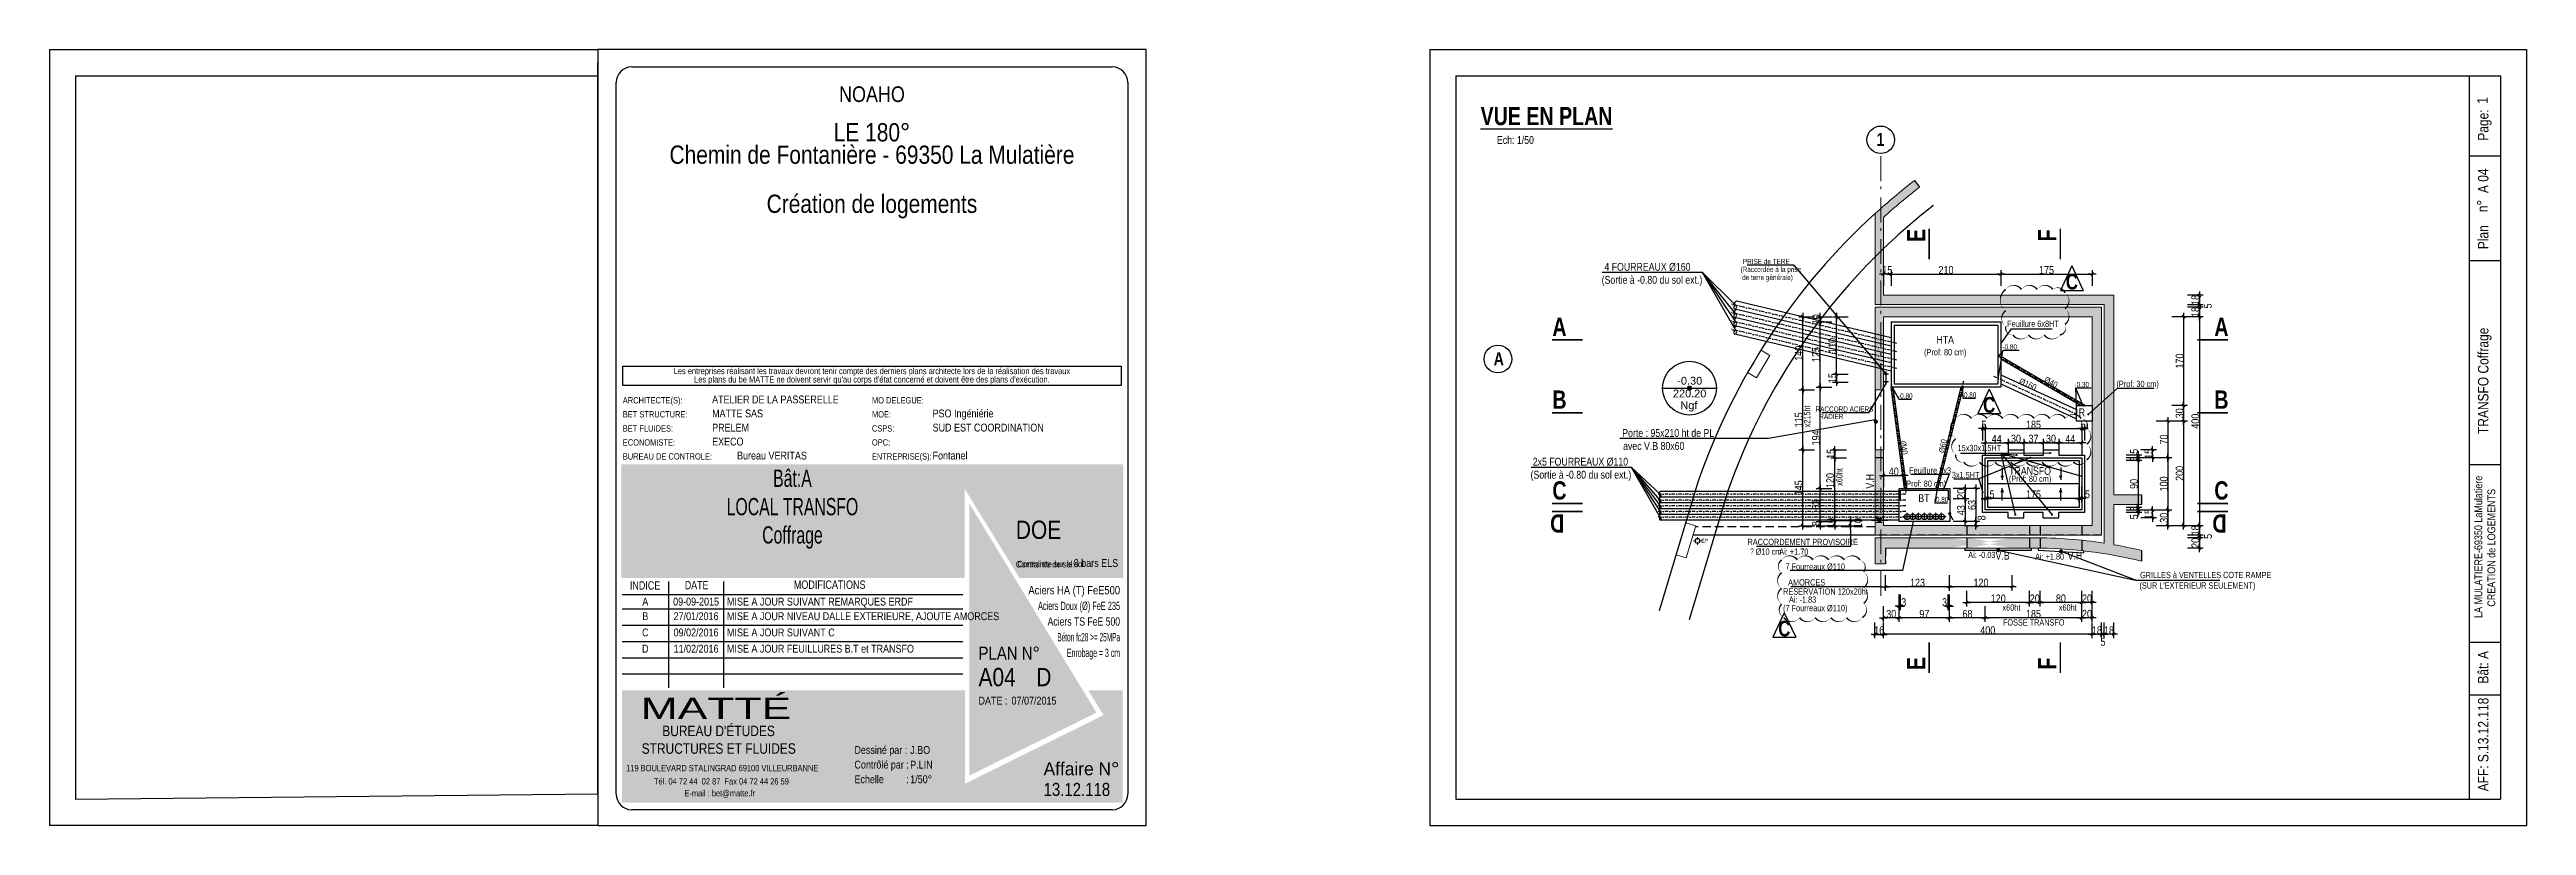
# Model space of a CAD drawing. Header units: centimetres. Extents: x 21705 to 42035, y -33238 to -31753.
# Drawn here: x 21705 to 26448, y -33238 to -31753 of the extents above; entities that cross this region are included whole.
import ezdxf
from ezdxf.enums import TextEntityAlignment as Align

# ---------------------------------------------------------------- set-up
doc = ezdxf.new("R2010")
doc.units = ezdxf.units.CM
doc.header["$LTSCALE"] = 25.4
doc.header["$PDMODE"] = 1
doc.header["$PDSIZE"] = -2
for name, pattern in [('CACHEX2', [19.05, 12.7, -6.35]), ('Style de ligne -6', [1.04164, 0.625, -0.20828, 0.06943, -0.13893]), ('TIRETPTX2', [50.8, 25.4, -12.7, 0, -12.7])]:
    doc.linetypes.add(name, pattern=pattern)
for name, color, linetype in [('01-cartouche', 7, 'Continuous'), ('01-cartouche-cage A', 7, 'Continuous'), ('01_cote_gen', 4, 'Continuous'), ('01_fenetres', 171, 'Continuous'), ('01_linteaux', 2, 'Continuous'), ('01_murs_sup', 2, 'CACHEX2'), ('01_poch_BN', 9, 'Continuous'), ('01_resv', 32, 'Continuous'), ('01_texte', 230, 'Continuous'), ('AA_COTES', 2, 'Continuous')]:
    doc.layers.add(name, color=color, linetype=linetype)
for name, color, linetype, lineweight in [('01_murs_coup', 5, 'Continuous', 60), ('B Général', 7, 'Continuous', 5), ('C ANNOTATIONS-prestations', 7, 'Continuous', 5)]:
    doc.layers.add(name, color=color, linetype=linetype, lineweight=lineweight)
doc.styles.add('cartouche', font='ARIALN.TTF', dxfattribs={"width": 0.01})
doc.styles.add('Eurostile', font='')
doc.styles.add('impact', font='impact.ttf')
doc.styles.add('MATTE_TXT', font='arial.ttf')
doc.styles.add('STYLE2', font='ARIALN.TTF')
doc.styles.add('stylemattecart', font='ARIALN.TTF')
doc.styles.get('Eurostile').set_extended_font_data('Eurostile')
doc.dimstyles.new('JB50', dxfattribs={"dimscale": 0.1, "dimtxt": 150, "dimasz": 15, "dimexe": 0.1, "dimexo": 0.1, "dimgap": 0.09, "dimtad": 1, "dimdec": 1, "dimdsep": 46, "dimtxsty": 'STYLE2', "dimblk1": 'BOND_G', "dimblk2": 'BOND_D', "dimsah": 1, "dimcen": 1.5, "dimdle": 0.01, "dimse1": 1, "dimse2": 1, "dimclrd": 4, "dimclre": 2, "dimclrt": 6, "dimazin": 2, "dimtfac": 2.333333, "dimtdec": 1, "dimtix": 1, "dimtmove": 2, "dimatfit": 3, "dimldrblk": 'BOND_G', "dimfxl": 1, "dimtolj": 1, "dimtzin": 0, "dimarcsym": 0})

msp = doc.modelspace()

# ---------------------------------------------------------------- texts
at = {"layer": '01_texte', "style": 'impact'}
msp.add_text('%%UVUE EN PLAN', height=35, dxfattribs=at).set_placement((24571.33, -31908.02), align=Align.BOTTOM_CENTER)
at = {"layer": '01_texte'}
for s, height, rotation, style, p in [('1', 20, 90, 'STYLE2', (26373.69, -31856.56)), ('Page:', 20, 90, 'STYLE2', (26375.13, -31927.24)), (' A 04', 20, 90, 'STYLE2', (26375.13, -32033.88)), ('n%%D', 20, 90, 'STYLE2', (26373.69, -32064.23)), ('Plan', 20, 90, 'STYLE2', (26375.13, -32134.91)), ('TRANSFO Coffrage', 20, 90, 'STYLE2', (26375.13, -32488.78)), ('A', 25, 0, 'impact', (24470.27, -32357)), ('LA MULATIERE-69350 LaMulatiere', 15, 90, 'STYLE2', (26363.27, -32840.63)), ('CREATION de LOGEMENTS', 15, 90, 'STYLE2', (26388.27, -32819.14)), ('Bât: A', 20, 90, 'STYLE2', (26375.13, -32966.36)), ('S.13.12.118', 20, 90, 'STYLE2', (26375.13, -33116.86)), ('AFF:', 20, 90, 'STYLE2', (26375.13, -33172.53))]:
    msp.add_text(s, height=height, rotation=rotation, dxfattribs=dict(at, style=style)).set_placement(p)
at = {"layer": '01_texte', "style": 'MATTE_TXT'}
for s, height, width, p in [('Ech: 1/50', 15, 0.8, (24511.84, -31937.88)), ('PRISE de TERE', 10, 0.7, (24992.3, -32166.48)), ('(Sortie à -0.80 du sol ext.) ', 15, 0.8, (24775.64, -32205.58)), ('4 FOURREAUX %%C160', 15, 0.8, (24764.66, -32180.68)), ('(Raccordée à la prise', 10, 0.7, (25000.95, -32181.5)), ('de terre générale)', 10, 0.7, (24994.57, -32196.97)), ('HTA', 15, 0.8, (25334.88, -32320.25)), ('Feuillure 6x8HT', 12, 0.7, (25503.01, -32287.13)), ('(Prof: 80 cm)', 12, 0.7, (25334.88, -32341.64)), ('-0.80', 10, 0.7, (25458.46, -32329.79)), ('-0.30', 10, 0.7, (25596.39, -32402)), ('(Prof: 30 cm)', 12, 0.7, (25703.33, -32402.38)), ('RACCORD ACIERS ', 10, 0.7, (25143.66, -32448.97)), ('-0.80', 10, 0.7, (25258.46, -32423.67)), ('-0.80', 10, 0.7, (25380.53, -32422)), ('R', 15, 0.8, (25596.56, -32459.26)), ('Porte : 95x210 ht de PL', 15, 0.8, (24804.39, -32498.66)), ('RADIER', 10, 0.7, (25116.84, -32463.12)), ('2x5 FOURREAUX %%C110', 15, 0.8, (24636.31, -32553.62)), ('avec V.B 80x60', 15, 0.8, (24776.73, -32523.56)), ('  15x30x1.5HT', 12, 0.7, (25396.47, -32525.01)), ('(Sortie à -0.80 du sol ext.) ', 15, 0.8, (24639.57, -32578.51)), ('(Prof: 80 cm)', 12, 0.7, (25296, -32593.32)), ('Feuillure 3x3', 12, 0.7, (25305.8, -32568)), ('3x1.5HT', 12, 0.7, (25374.13, -32576.68)), ('TRANSFO', 15, 0.8, (25497.39, -32571.27)), ('(Prof: 80 cm)', 12, 0.7, (25497.39, -32583.77)), ('BT', 15, 0.8, (25294.05, -32623.42)), ('-0.80', 10, 0.7, (25326.91, -32621.92)), ('%%10 %%C10 cm', 12, 0.7, (24991.34, -32723.36)), ('RACCORDEMENT PROVISOIRE', 12, 0.7, (25061.99, -32704.84)), ('Ai: +1.70', 12, 0.7, (25044.85, -32723.36)), ('Ai: -0.03', 12, 0.8, (25404.9, -32729.63)), ('V.B', 15, 0.8, (25444.74, -32733.51)), ('Ai: +1.80', 12, 0.8, (25534.83, -32732.96)), ('V.H', 15, 0.8, (25583.26, -32733.51)), (' 7 Fourreaux %%C110 ', 12, 0.7, (25085.96, -32752.01)), ('AMORCES', 12, 0.7, (25069.46, -32782.2)), ("(SUR L'EXTERIEUR SEULEMENT)", 12, 0.8, (25817.9, -32788.23)), ('GRILLES à VENTELLES COTE RAMPE', 12, 0.8, (25833.66, -32768.1)), ('(7 Fourreaux %%C110)', 12, 0.7, (25085.96, -32831.4)), ('RESERVATION 120x20ht', 12, 0.7, (25105.63, -32799.75)), ('Ai: -1.83', 12, 0.7, (25061.73, -32815.18)), ('x60ht', 12, 0.8, (25461.66, -32830.36)), ('x60ht', 12, 0.8, (25569.57, -32830.36)), ('FOSSE TRANSFO', 12, 0.8, (25504.38, -32858.85))]:
    msp.add_text(s, height=height, dxfattribs=dict(at, width=width)).set_placement(p, align=Align.BOTTOM_CENTER)
at = {"layer": '01_texte', "style": 'impact'}
for s, height, rotation, p in [('E', 35, 90, (25307.01, -32108.34)), ('F', 35, 90, (25558.27, -32108.34)), ('C', 30, 0, (25577.41, -32221.05)), ('A', 35, 0, (24596.11, -32311.43)), ('A', 35, 0, (25863.79, -32311.43)), ('B', 35, 0, (24596.11, -32450.83)), ('C', 30, 0, (25419.02, -32456.87)), ('B', 35, 0, (25863.79, -32450.83)), ('C', 35, 0, (24596.11, -32624.62)), ('C', 35, 0, (25863.79, -32624.62)), ('D', 35, 180, (24591.77, -32631.96)), ('D', 35, 180, (25860.02, -32631.96)), ('C', 30, 0, (25026.77, -32884.95)), ('E', 35, 90, (25307.01, -32928.01)), ('F', 35, 90, (25558.27, -32928.01))]:
    msp.add_text(s, height=height, rotation=rotation, dxfattribs=at).set_placement(p, align=Align.BOTTOM_CENTER)
at = {"layer": '01_texte', "style": 'MATTE_TXT'}
for s, p in [('-0.30', (24821.75, -32394.18)), ('220.20', (24813.38, -32418.48)), ('Ngf', (24827.71, -32441.12))]:
    msp.add_text(s, height=15, dxfattribs=at).set_placement(p)
at = {"layer": '01_texte', "style": 'MATTE_TXT', "width": 0.8}
for s, height, rotation, p in [(' %%C160', 12, 336.69648, (25487.61, -32401.4)), (' %%C40', 12, 331.33423, (25531.08, -32397.05)), ('x215ht', 12, 90, (25080.08, -32454.98)), ('%%C40', 12, 280.24486, (25246.17, -32516.61)), ('%%C60', 12, 79.11004, (25340.13, -32513.55)), ('x60ht', 12, 90, (25141.78, -32570.97)), ('V.H', 15, 90, (25202.97, -32579.22))]:
    msp.add_text(s, height=height, rotation=rotation, dxfattribs=at).set_placement(p, align=Align.BOTTOM_CENTER)
at = {"layer": '01_texte', "insert": (25203.47, -31912.39), "char_height": 25, "attachment_point": 1, "rotation": 0, "line_spacing_factor": 0.895453, "style": 'impact'}
msp.add_mtext('1', dxfattribs=at)

# ---------------------------------------------------------------- blocks, each defined once
blk = doc.blocks.new('cartstruc')
at = {"layer": '01-cartouche-cage A', "linetype": 'Continuous'}
h = blk.add_hatch(color=9, dxfattribs=at)
h.dxf.hatch_style = 2
h.paths.add_polyline_path([(-43.6, 691.3), (-1004.8, 691.3), (-1004.8, 473.8), (-347.3, 473.8), (-347.3, 644.1), (-242.5, 473.8), (-43.6, 473.8)])
h.paths.add_polyline_path([(-951, 670.1), (-407.9, 670.1), (-407.9, 498.5), (-951, 498.5)], flags=24)
h.paths.add_polyline_path([(-223.9, 590.8), (-105, 590.8), (-105, 608.8), (-223.9, 608.8)], flags=24)
h.paths.add_polyline_path([(-224.7, 609.7), (-105.7, 609.7), (-105.7, 627.7), (-224.7, 627.7)], flags=24)
h.paths.add_polyline_path([(-226.3, 624.9), (-64.8, 624.9), (-64.8, 652.4), (-226.3, 652.4)], flags=24)
h.paths.add_polyline_path([(-226.3, 646.9), (-85, 646.9), (-85, 674.3), (-226.3, 674.3)], flags=24)
h = blk.add_hatch(color=1, dxfattribs=at)
h.dxf.hatch_style = 2
h.paths.add_polyline_path([(-338.4, 615.7), (-338.4, 95.5), (-95.1, 215.8)])
h.paths.add_polyline_path([(-318.9, 264.4), (-190.8, 265.4), (-191.1, 303.5), (-319.2, 302.5)], flags=24)
h.paths.add_polyline_path([(-326.5, 202.5), (-70.2, 203.9), (-70.5, 265.1), (-326.9, 263.8)], flags=9)
h = blk.add_hatch(color=8, dxfattribs=at)
h.dxf.hatch_style = 2
h.paths.add_polyline_path([(-45, 258.5), (-110.7, 258.5), (-81.6, 211.1), (-347.1, 79.6), (-347.1, 258.5), (-1003.4, 258.5), (-1003.4, 43.7), (-45, 43.7)])
h.paths.add_polyline_path([(-202.1, 89.1), (-60, 89.1), (-60, 127.9), (-202.1, 127.9)], flags=24)
h.paths.add_polyline_path([(-999.3, 201), (-637.8, 201), (-637.8, 47), (-999.3, 47)], flags=24)
h.paths.add_polyline_path([(-978.3, 193.3), (-435, 193.3), (-435, 254.8), (-978.3, 254.8)], flags=24)
h.paths.add_polyline_path([(-559.9, 135.5), (-504.8, 135.5), (-504.8, 166.4), (-559.9, 166.4)], flags=24)
h.paths.add_polyline_path([(-203.2, 50.3), (-56.6, 50.3), (-56.6, 88.6), (-203.2, 88.6)], flags=24)
h.paths.add_polyline_path([(-457.1, 55), (-402.4, 55), (-402.4, 85.9), (-457.1, 85.9)], flags=24)
h.paths.add_polyline_path([(-458.8, 92.7), (-404.1, 92.7), (-404.1, 123.6), (-458.8, 123.6)], flags=24)
h.paths.add_polyline_path([(-557.8, 55.3), (-498.9, 55.3), (-498.9, 86.2), (-557.8, 86.2)], flags=24)
h.paths.add_polyline_path([(-550.6, 93.7), (-498.3, 93.7), (-498.3, 124.6), (-550.6, 124.6)], flags=24)
h.paths.add_polyline_path([(-459.9, 172.5), (-408.3, 172.5), (-408.3, 203.4), (-459.9, 203.4)], flags=24)
h.paths.add_polyline_path([(-547.6, 175), (-500.7, 175), (-500.7, 205.9), (-547.6, 205.9)], flags=24)
h.paths.add_polyline_path([(-562.3, 213.8), (-499.3, 213.8), (-499.3, 244.7), (-562.3, 244.7)], flags=8)
h.paths.add_polyline_path([(-458.6, 213), (-411.3, 213), (-411.3, 243.9), (-458.6, 243.9)], flags=24)
h.paths.add_polyline_path([(-457.7, 133.4), (-405.4, 133.4), (-405.4, 164.4), (-457.7, 164.4)], flags=24)
for p, q in [((0, 1485), (-1050, 1485)), ((-1050, 1485), (-1050, 0)), ((0, 0), (0, 1485)), ((-1050, 0), (0, 0))]:
    blk.add_line(p, q, dxfattribs=at)
at = {"layer": '01-cartouche-cage A', "color": 7, "linetype": 'Continuous'}
for p, q in [((-985, 1452), (-65, 1452)), ((-1015, 60), (-1015, 1422)), ((-35, 1422), (-35, 292.1)), ((-35, 292.1), (-35, 60)), ((-65, 30), (-985, 30))]:
    blk.add_line(p, q, dxfattribs=at)
at = {"layer": '01-cartouche-cage A', "color": 7}
for p, q in [((-1002.2, 879.3), (-48.1, 879.3)), ((-1002.2, 842.3), (-1002.2, 879.3)), ((-48.1, 879.3), (-48.1, 842.3)), ((-48.1, 842.3), (-1002.2, 842.3))]:
    blk.add_line(p, q, dxfattribs=at)
at = {"layer": '01-cartouche-cage A', "color": 8}
for p, q in [((-1003.6, 442.3), (-351, 442.3)), ((-914.7, 466.6), (-914.7, 263.2)), ((-809.1, 466.6), (-809.1, 263.2)), ((-1003.6, 414.4), (-351, 414.4)), ((-1003.6, 383.3), (-351, 383.3)), ((-1003.6, 352.2), (-351, 352.2)), ((-1003.6, 321.1), (-351, 321.1)), ((-1003.6, 290), (-351, 290))]:
    blk.add_line(p, q, dxfattribs=at)
at = {"layer": '01-cartouche-cage A', "color": 7, "linetype": 'Continuous'}
for centre, start, end in [((-985, 1422), 90, 180), ((-65, 1422), 0, 90), ((-985, 60), 180, 270), ((-65, 60), 270, 0)]:
    blk.add_arc(centre, 30, start, end, dxfattribs=at)
at = {"layer": '01-cartouche-cage A', "color": 7, "style": 'stylemattecart'}
for s, p in [('Les entreprises réalisant les travaux devront tenir compte des derniers plans architecte lors de la réalisation des travaux', (-525.1, 869.8)), ("Les plans du be MATTE ne doivent servir qu'au corps d'état concerné et doivent être des plans d'exécution.", (-525.1, 853.7))]:
    blk.add_text(s, height=12, dxfattribs=at).set_placement(p, align=Align.MIDDLE_CENTER)
at = {"layer": '01-cartouche-cage A', "color": 8, "style": 'cartouche'}
for s, p in [('ARCHITECTE(S):', (-1002.2, 807.7)), ('MO DELEGUE:', (-525.1, 807.7)), ('BET STRUCTURE:', (-1002.2, 780.9)), ('BET FLUIDES:', (-1002.2, 753.9)), ('CSPS:', (-525.1, 753.9)), ('MOE:', (-525.1, 780.9)), ('ECONOMISTE:', (-1002.2, 727.1)), ('BUREAU DE CONTROLE:', (-1002.2, 700.3)), ('OPC:', (-525.1, 727.1)), ('ENTREPRISE(S):', (-525.1, 700.3))]:
    blk.add_text(s, height=12, dxfattribs=at).set_placement(p)
at = {"layer": '01-cartouche-cage A', "color": 7, "style": 'stylemattecart'}
for s, height, p in [('Contrainte de sol:', 12, (-249.5, 493.8)), ('Contrainte sur le sol:', 12, (-246.5, 494.4)), ('Dessiné par :', 15, (-558.6, 137)), ('119 BOULEVARD STALINGRAD 69100 VILLEURBANNE', 12, (-995.8, 103.8)), ('Contrôlé par :', 15, (-558.6, 108.9)), ('Echelle         :', 15, (-558.6, 80.8)), ('Tél. 04 72 44  02 87  Fax 04 72 44 26 59', 12, (-942.6, 78.4)), ('E-mail : bet@matte.fr', 12, (-884.2, 55.6))]:
    blk.add_text(s, height=height, dxfattribs=at).set_placement(p)
for s, height, width, p, p2 in [('INDICE', 16, 0.941138, (-988.7, 451.3), (-930.3, 451.3)), ('DATE', 16, 0.922192, (-883.4, 452), (-838.3, 452)), ('MODIFICATIONS', 16, 0.943218, (-674.7, 452.8), (-537.3, 452.8)), ('Aciers HA (T) FeE500', 16, 0.978863, (-225.4, 442.3), (-49.9, 442.3)), ('Aciers Doux (Ø) FeE 235', 16, 0.76709, (-207, 412.3), (-49.9, 412.3)), ('Aciers TS FeE 500', 16, 0.901377, (-188.6, 382.3), (-49.9, 382.3)), ('Béton fc28 >= 25MPa', 16, 0.678142, (-170.1, 352.3), (-49.9, 352.3)), ('Enrobage = 3 cm', 16, 0.726904, (-151.7, 322.3), (-49.9, 322.3)), ('Affaire N°', 25, 1.15762, (-196.3, 96), (-51.1, 96))]:
    blk.add_text(s, height=height, dxfattribs=dict(at, width=width)).set_placement(p, p2, align=Align.FIT)
at = {"layer": '01-cartouche-cage A', "color": 255, "style": 'stylemattecart'}
for s, height, p in [('PLAN N°', 25, (-321, 317.2)), ('DATE :', 15, (-321, 231.2)), ("BUREAU D'ÉTUDES", 20, (-926.6, 170.9)), ('STRUCTURES ET FLUIDES', 20, (-966.1, 137.2))]:
    blk.add_text(s, height=height, dxfattribs=at).set_placement(p)
at = {"layer": '01-cartouche-cage A', "color": 255, "style": 'stylemattecart', "width": 1.812358}
blk.add_text('MATTÉ', height=41, dxfattribs=at).set_placement((-968, 203.6), (-679.6, 203.6), align=Align.FIT)
at = {"layer": '01-cartouche-cage A', "color": 7, "style": 'stylemattecart'}
for tag, height, p in [('NOMCLIENT', 30, (-525, 1399.6)), ('ADRESSE1CLIENT', 25, (-525, 1326.7)), ('ADRESSE2CLIENT', 25, (-525, 1283.9)), ('NOMAFFAIRE1', 45, (-525.1, 1189.8)), ('NOMAFFAIRE2', 45, (-525.1, 1110.4)), ('NOMAFFAIRE3', 45, (-525.1, 1031.7)), ('ADRESSE1AFFAIRE', 20, (-525.1, 943.3)), ('ADRESSE2AFFAIRE', 20, (-525.1, 909.2)), ('INDICE-A', 15, (-959.1, 428.4)), ('DATE-A', 15, (-861.9, 428.4)), ('INDICE-B', 15, (-959.1, 400.5)), ('DATE-B', 15, (-861.9, 400.5)), ('INDICE-C', 15, (-959.1, 369.4)), ('INDICE-D', 15, (-959.1, 338.3)), ('DATE-C', 15, (-861.9, 369.4)), ('DATE-D', 15, (-861.9, 338.3)), ('INDICE-E', 15, (-959.1, 307.2)), ('DATE-E', 15, (-861.9, 307.2)), ('INDICE-F', 15, (-959.1, 276.1)), ('DATE-F', 15, (-861.9, 276.1))]:
    blk.add_attdef(tag, text='', height=height, dxfattribs=at).set_placement(p, align=Align.MIDDLE_CENTER)
for tag, height, p in [('NOMARCHI', 15, (-831.1, 803.3)), ('MODEL', 15, (-408.9, 803.3)), ('BETSTRUCTURE', 15, (-831.1, 776.5)), ('BETFLUIDES', 15, (-831.1, 749.5)), ('CSPS', 15, (-408.9, 749.5)), ('MOE', 15, (-408.9, 776.5)), ('ECONOMISTE', 15, (-831.1, 722.7)), ('BDC', 15, (-831.1, 695.9)), ('OPC', 15, (-408.9, 722.7)), ('NOMENTREPRISE', 15, (-408.9, 695.9)), ('NUMBAT', 27, (-249.5, 614.7)), ('PHASE', 35, (-249.5, 537.9)), ('CONT-SOL', 12, (-138.6, 490.2)), ('NOMDESS', 15, (-451.8, 132.3)), ('NOMING', 15, (-451.8, 104.3)), ('ECH', 15, (-451.8, 76.3)), ('NUMAFF', 25, (-196.3, 48.9))]:
    blk.add_attdef(tag, text='', height=height, dxfattribs=at).set_placement(p, align=Align.BOTTOM_LEFT)
at = {"layer": '01-cartouche-cage A', "color": 7, "style": 'stylemattecart', "width": 0.8}
for tag, p in [('TITRTEPLAN1', (-677.3, 664.6)), ('TITRTEPLAN2', (-677.3, 610.2)), ('TITRTEPLAN3', (-677.3, 556)), ('TITRTEPLAN4', (-677.3, 501.4))]:
    blk.add_attdef(tag, text='', height=33, dxfattribs=at).set_placement(p, align=Align.MIDDLE_CENTER)
at = {"layer": '01-cartouche-cage A', "color": 7, "style": 'stylemattecart'}
for tag, p in [('MODIF-A', (-802.6, 428.4)), ('MODIF-B', (-802.6, 400.5)), ('MODIF-C', (-802.6, 369.4)), ('MODIF-D', (-802.6, 338.3)), ('MODIF-E', (-802.6, 307.2)), ('MODIF-F', (-802.6, 276.1))]:
    blk.add_attdef(tag, text='', height=15, dxfattribs=at).set_placement(p, align=Align.MIDDLE_LEFT)
at = {"layer": '01-cartouche-cage A', "color": 255, "style": 'stylemattecart'}
for tag, height, p in [('N°P', 35, (-321, 256)), ('IP', 35, (-210.3, 256)), ('DATEPLAN', 15, (-257.7, 226.8))]:
    blk.add_attdef(tag, text='', height=height, dxfattribs=at).set_placement(p, align=Align.BOTTOM_LEFT)
blk = doc.blocks.new('EP')
at = {"layer": 'B Général', "color": 7, "linetype": 'Continuous', "lineweight": 5}
for p, q in [((-7.5, 0), (-2.5, 0)), ((0, 7.5), (0, 2.5)), ((7.5, 0), (2.5, 0)), ((0, -7.5), (0, -2.5))]:
    blk.add_line(p, q, dxfattribs=at)
at = {"layer": 'B Général', "color": 7, "linetype": 'Continuous', "lineweight": 5, "flags": 128}
for points in [[(-5, 0, -1), (5, 0, -1)], [(-4.3, 0, -1), (4.3, 0, -1)]]:
    blk.add_lwpolyline(points, format="xyb", close=True, dxfattribs=at)
at = {"layer": 'C ANNOTATIONS-prestations', "insert": (7.5, 4), "char_height": 7.05, "attachment_point": 1, "line_spacing_factor": 0.895453, "style": 'Eurostile'}
blk.add_mtext('EP', dxfattribs=at)
blk = doc.blocks.new('BOND_G')
at = {"layer": 'AA_COTES', "color": 0}
for p, q in [((5, 0), (-5, 0)), ((1.8, 1.8), (-1.8, -1.8)), ((0, -5), (0, 15))]:
    blk.add_line(p, q, dxfattribs=at)
blk = doc.blocks.new('BOND_D')
at = {"layer": 'AA_COTES', "color": 0}
for p, q in [((5, 0), (-5, 0)), ((-1.8, -1.8), (1.8, 1.8)), ((0, 5), (0, -15))]:
    blk.add_line(p, q, dxfattribs=at)
blk = doc.blocks.new('*D214')
at = {"layer": '01_cote_gen', "color": 4, "lineweight": -2, "ltscale": 3, "transparency": 16777216}
blk.add_line((25594.9, -32840.7), (25412.9, -32840.7), dxfattribs=at)
at = {"layer": 'Defpoints', "color": 0, "ltscale": 3, "transparency": 16777216}
for p in [(25411.4, -32651.3), (25596.4, -32651.3), (25411.4, -32840.7)]:
    blk.add_point(p, dxfattribs=at)
at = {"layer": '01_cote_gen', "color": 4, "lineweight": -2, "ltscale": 3, "transparency": 16777216, "xscale": 1.5, "yscale": 1.5, "zscale": 1.5, "rotation": 180}
blk.add_blockref('BOND_D', (25411.4, -32840.7), dxfattribs=at)
at = {"layer": '01_cote_gen', "color": 4, "lineweight": -2, "ltscale": 3, "transparency": 16777216, "xscale": 1.5, "yscale": 1.5, "zscale": 1.5}
blk.add_blockref('BOND_G', (25596.4, -32840.7), dxfattribs=at)
at = {"layer": '01_cote_gen', "color": 6, "ltscale": 3, "transparency": 16777216, "insert": (25503.9, -32833), "char_height": 15, "attachment_point": 5, "style": 'STYLE2'}
blk.add_mtext('\\A1;185', dxfattribs=at)
blk = doc.blocks.new('*D215')
at = {"layer": '01_cote_gen', "color": 4, "lineweight": -2, "ltscale": 3, "transparency": 16777216}
blk.add_line((25614.9, -32840.5), (25597.9, -32840.5), dxfattribs=at)
at = {"layer": 'Defpoints', "color": 0, "ltscale": 3, "transparency": 16777216}
for p in [(25596.4, -32640.8), (25616.4, -32640.8), (25596.4, -32840.5)]:
    blk.add_point(p, dxfattribs=at)
at = {"layer": '01_cote_gen', "color": 4, "lineweight": -2, "ltscale": 3, "transparency": 16777216, "xscale": 1.5, "yscale": 1.5, "zscale": 1.5, "rotation": 180}
blk.add_blockref('BOND_D', (25596.4, -32840.5), dxfattribs=at)
at = {"layer": '01_cote_gen', "color": 4, "lineweight": -2, "ltscale": 3, "transparency": 16777216, "xscale": 1.5, "yscale": 1.5, "zscale": 1.5}
blk.add_blockref('BOND_G', (25616.4, -32840.5), dxfattribs=at)
at = {"layer": '01_cote_gen', "color": 6, "ltscale": 3, "transparency": 16777216, "insert": (25606.4, -32832.8), "char_height": 15, "attachment_point": 5, "style": 'STYLE2'}
blk.add_mtext('\\A1;20', dxfattribs=at)
blk = doc.blocks.new('*D216')
at = {"layer": '01_cote_gen', "color": 4, "lineweight": -2, "ltscale": 3, "transparency": 16777216}
blk.add_line((25409.9, -32840.7), (25344.9, -32840.7), dxfattribs=at)
at = {"layer": 'Defpoints', "color": 0, "ltscale": 3, "transparency": 16777216}
for p in [(25343.4, -32640.3), (25411.4, -32640.3), (25343.4, -32840.7)]:
    blk.add_point(p, dxfattribs=at)
at = {"layer": '01_cote_gen', "color": 4, "lineweight": -2, "ltscale": 3, "transparency": 16777216, "xscale": 1.5, "yscale": 1.5, "zscale": 1.5, "rotation": 180}
blk.add_blockref('BOND_D', (25343.4, -32840.7), dxfattribs=at)
at = {"layer": '01_cote_gen', "color": 4, "lineweight": -2, "ltscale": 3, "transparency": 16777216, "xscale": 1.5, "yscale": 1.5, "zscale": 1.5}
blk.add_blockref('BOND_G', (25411.4, -32840.7), dxfattribs=at)
at = {"layer": '01_cote_gen', "color": 6, "ltscale": 3, "transparency": 16777216, "insert": (25377.4, -32833), "char_height": 15, "attachment_point": 5, "style": 'STYLE2'}
blk.add_mtext('\\A1;68', dxfattribs=at)
blk = doc.blocks.new('*D217')
at = {"layer": '01_cote_gen', "color": 4, "lineweight": -2, "ltscale": 3, "transparency": 16777216}
blk.add_line((25341.9, -32840.7), (25247.9, -32840.7), dxfattribs=at)
at = {"layer": 'Defpoints', "color": 0, "ltscale": 3, "transparency": 16777216}
for p in [(25246.4, -32643.3), (25343.4, -32643.3), (25246.4, -32840.7)]:
    blk.add_point(p, dxfattribs=at)
at = {"layer": '01_cote_gen', "color": 4, "lineweight": -2, "ltscale": 3, "transparency": 16777216, "xscale": 1.5, "yscale": 1.5, "zscale": 1.5, "rotation": 180}
blk.add_blockref('BOND_D', (25246.4, -32840.7), dxfattribs=at)
at = {"layer": '01_cote_gen', "color": 4, "lineweight": -2, "ltscale": 3, "transparency": 16777216, "xscale": 1.5, "yscale": 1.5, "zscale": 1.5}
blk.add_blockref('BOND_G', (25343.4, -32840.7), dxfattribs=at)
at = {"layer": '01_cote_gen', "color": 6, "ltscale": 3, "transparency": 16777216, "insert": (25294.9, -32833), "char_height": 15, "attachment_point": 5, "style": 'STYLE2'}
blk.add_mtext('\\A1;97', dxfattribs=at)
blk = doc.blocks.new('*D218')
at = {"layer": '01_cote_gen', "color": 4, "lineweight": -2, "ltscale": 3, "transparency": 16777216}
blk.add_line((25614.9, -32871.9), (25217.9, -32871.9), dxfattribs=at)
at = {"layer": 'Defpoints', "color": 0, "ltscale": 3, "transparency": 16777216}
for p in [(25216.4, -32665.1), (25616.4, -32665.1), (25216.4, -32871.9)]:
    blk.add_point(p, dxfattribs=at)
at = {"layer": '01_cote_gen', "color": 4, "lineweight": -2, "ltscale": 3, "transparency": 16777216, "xscale": 1.5, "yscale": 1.5, "zscale": 1.5, "rotation": 180}
blk.add_blockref('BOND_D', (25216.4, -32871.9), dxfattribs=at)
at = {"layer": '01_cote_gen', "color": 4, "lineweight": -2, "ltscale": 3, "transparency": 16777216, "xscale": 1.5, "yscale": 1.5, "zscale": 1.5}
blk.add_blockref('BOND_G', (25616.4, -32871.9), dxfattribs=at)
at = {"layer": '01_cote_gen', "color": 6, "ltscale": 3, "transparency": 16777216, "insert": (25416.4, -32864.3), "char_height": 15, "attachment_point": 5, "style": 'STYLE2'}
blk.add_mtext('\\A1;400', dxfattribs=at)
blk = doc.blocks.new('*D219')
at = {"layer": '01_cote_gen', "color": 4, "lineweight": -2, "ltscale": 3, "transparency": 16777216}
blk.add_line((25656, -32871.9), (25641, -32871.9), dxfattribs=at)
at = {"layer": 'Defpoints', "color": 0, "ltscale": 3, "transparency": 16777216}
for p in [(25639.5, -32679.1), (25657.5, -32679.1), (25639.5, -32871.9)]:
    blk.add_point(p, dxfattribs=at)
at = {"layer": '01_cote_gen', "color": 4, "lineweight": -2, "ltscale": 3, "transparency": 16777216, "xscale": 1.5, "yscale": 1.5, "zscale": 1.5, "rotation": 180}
blk.add_blockref('BOND_D', (25639.5, -32871.9), dxfattribs=at)
at = {"layer": '01_cote_gen', "color": 4, "lineweight": -2, "ltscale": 3, "transparency": 16777216, "xscale": 1.5, "yscale": 1.5, "zscale": 1.5}
blk.add_blockref('BOND_G', (25657.5, -32871.9), dxfattribs=at)
at = {"layer": '01_cote_gen', "color": 6, "ltscale": 3, "transparency": 16777216, "insert": (25648.5, -32864.3), "char_height": 15, "attachment_point": 5, "style": 'STYLE2'}
blk.add_mtext('\\A1;18', dxfattribs=at)
blk = doc.blocks.new('*D220')
at = {"layer": '01_cote_gen', "color": 4, "lineweight": -2, "ltscale": 3, "transparency": 16777216}
blk.add_line((25632.9, -32871.9), (25617.9, -32871.9), dxfattribs=at)
at = {"layer": 'Defpoints', "color": 0, "ltscale": 3, "transparency": 16777216}
for p in [(25616.4, -32672.1), (25634.4, -32672.1), (25616.4, -32871.9)]:
    blk.add_point(p, dxfattribs=at)
at = {"layer": '01_cote_gen', "color": 4, "lineweight": -2, "ltscale": 3, "transparency": 16777216, "xscale": 1.5, "yscale": 1.5, "zscale": 1.5, "rotation": 180}
blk.add_blockref('BOND_D', (25616.4, -32871.9), dxfattribs=at)
at = {"layer": '01_cote_gen', "color": 4, "lineweight": -2, "ltscale": 3, "transparency": 16777216, "xscale": 1.5, "yscale": 1.5, "zscale": 1.5}
blk.add_blockref('BOND_G', (25634.4, -32871.9), dxfattribs=at)
at = {"layer": '01_cote_gen', "color": 6, "ltscale": 3, "transparency": 16777216, "insert": (25625.4, -32864.3), "char_height": 15, "attachment_point": 5, "style": 'STYLE2'}
blk.add_mtext('\\A1;18', dxfattribs=at)
blk = doc.blocks.new('*D221')
at = {"layer": '01_cote_gen', "color": 4, "lineweight": -2, "ltscale": 3, "transparency": 16777216}
blk.add_line((25638, -32871.9), (25635.9, -32871.9), dxfattribs=at)
at = {"layer": 'Defpoints', "color": 0, "ltscale": 3, "transparency": 16777216}
for p in [(25634.4, -32871.9), (25634.4, -32879.4), (25639.5, -32879.4)]:
    blk.add_point(p, dxfattribs=at)
at = {"layer": '01_cote_gen', "color": 4, "lineweight": -2, "ltscale": 3, "transparency": 16777216, "xscale": 1.5, "yscale": 1.5, "zscale": 1.5, "rotation": 180}
blk.add_blockref('BOND_D', (25634.4, -32871.9), dxfattribs=at)
at = {"layer": '01_cote_gen', "color": 4, "lineweight": -2, "ltscale": 3, "transparency": 16777216, "xscale": 1.5, "yscale": 1.5, "zscale": 1.5}
blk.add_blockref('BOND_G', (25639.5, -32871.9), dxfattribs=at)
at = {"layer": '01_cote_gen', "color": 6, "ltscale": 3, "transparency": 16777216, "insert": (25637, -32886.4), "char_height": 15, "attachment_point": 5, "style": 'STYLE2'}
blk.add_mtext('\\A1;5', dxfattribs=at)
blk = doc.blocks.new('*D222')
at = {"layer": '01_cote_gen', "color": 4, "lineweight": -2, "ltscale": 3, "transparency": 16777216}
for p, q in [((25198.9, -32872.2), (25197.4, -32872.2)), ((25200.4, -32872.2), (25216.4, -32872.2)), ((25217.9, -32872.2), (25219.4, -32872.2))]:
    blk.add_line(p, q, dxfattribs=at)
at = {"layer": 'Defpoints', "color": 0, "ltscale": 3, "transparency": 16777216}
for p in [(25216.4, -32681.3), (25200.4, -32688.1), (25216.4, -32872.2)]:
    blk.add_point(p, dxfattribs=at)
at = {"layer": '01_cote_gen', "color": 4, "lineweight": -2, "ltscale": 3, "transparency": 16777216, "xscale": 1.5, "yscale": 1.5, "zscale": 1.5}
blk.add_blockref('BOND_G', (25200.4, -32872.2), dxfattribs=at)
at = {"layer": '01_cote_gen', "color": 4, "lineweight": -2, "ltscale": 3, "transparency": 16777216, "xscale": 1.5, "yscale": 1.5, "zscale": 1.5, "rotation": 180}
blk.add_blockref('BOND_D', (25216.4, -32872.2), dxfattribs=at)
at = {"layer": '01_cote_gen', "color": 6, "ltscale": 3, "transparency": 16777216, "insert": (25208.4, -32864.5), "char_height": 15, "attachment_point": 5, "style": 'STYLE2'}
blk.add_mtext('\\A1;16', dxfattribs=at)
blk = doc.blocks.new('*D265')
at = {"layer": '01_cote_gen', "color": 4, "lineweight": -2, "ltscale": 3, "transparency": 16777216}
blk.add_line((25821.6, -32224.6), (25821.6, -32239.6), dxfattribs=at)
at = {"layer": 'Defpoints', "color": 0, "ltscale": 3, "transparency": 16777216}
for p in [(25677.3, -32241.1), (25695.3, -32223.1), (25821.6, -32241.1)]:
    blk.add_point(p, dxfattribs=at)
at = {"layer": '01_cote_gen', "color": 4, "lineweight": -2, "ltscale": 3, "transparency": 16777216, "xscale": 1.5, "yscale": 1.5, "zscale": 1.5}
for name, p, rotation in [('BOND_G', (25821.6, -32223.1), 90), ('BOND_D', (25821.6, -32241.1), 270)]:
    blk.add_blockref(name, p, dxfattribs=dict(at, rotation=rotation))
at = {"layer": '01_cote_gen', "color": 6, "ltscale": 3, "transparency": 16777216, "insert": (25814, -32232.1), "char_height": 15, "attachment_point": 5, "rotation": 90, "style": 'STYLE2'}
blk.add_mtext('\\A1;18', dxfattribs=at)
blk = doc.blocks.new('*D266')
at = {"layer": '01_cote_gen', "color": 4, "lineweight": -2, "ltscale": 3, "transparency": 16777216}
blk.add_line((25821.6, -32242.6), (25821.6, -32244.6), dxfattribs=at)
at = {"layer": 'Defpoints', "color": 0, "ltscale": 3, "transparency": 16777216}
for p in [(25672.2, -32246.1), (25677.3, -32241.1), (25821.6, -32246.1)]:
    blk.add_point(p, dxfattribs=at)
at = {"layer": '01_cote_gen', "color": 4, "lineweight": -2, "ltscale": 3, "transparency": 16777216, "xscale": 1.5, "yscale": 1.5, "zscale": 1.5}
for name, p, rotation in [('BOND_G', (25821.6, -32241.1), 90), ('BOND_D', (25821.6, -32246.1), 270)]:
    blk.add_blockref(name, p, dxfattribs=dict(at, rotation=rotation))
at = {"layer": '01_cote_gen', "color": 6, "ltscale": 3, "transparency": 16777216, "insert": (25837.8, -32243.6), "char_height": 15, "attachment_point": 5, "rotation": 90, "style": 'STYLE2'}
blk.add_mtext('\\A1;5', dxfattribs=at)
blk = doc.blocks.new('*D267')
at = {"layer": '01_cote_gen', "color": 4, "lineweight": -2, "ltscale": 3, "transparency": 16777216}
blk.add_line((25821.6, -32247.6), (25821.6, -32262.6), dxfattribs=at)
at = {"layer": 'Defpoints', "color": 0, "ltscale": 3, "transparency": 16777216}
for p in [(25672.2, -32246.1), (25654.2, -32264.1), (25821.6, -32264.1)]:
    blk.add_point(p, dxfattribs=at)
at = {"layer": '01_cote_gen', "color": 4, "lineweight": -2, "ltscale": 3, "transparency": 16777216, "xscale": 1.5, "yscale": 1.5, "zscale": 1.5}
for name, p, rotation in [('BOND_G', (25821.6, -32246.1), 90), ('BOND_D', (25821.6, -32264.1), 270)]:
    blk.add_blockref(name, p, dxfattribs=dict(at, rotation=rotation))
at = {"layer": '01_cote_gen', "color": 6, "ltscale": 3, "transparency": 16777216, "insert": (25814, -32255.1), "char_height": 15, "attachment_point": 5, "rotation": 90, "style": 'STYLE2'}
blk.add_mtext('\\A1;18', dxfattribs=at)
blk = doc.blocks.new('*D268')
at = {"layer": '01_cote_gen', "color": 4, "lineweight": -2, "ltscale": 3, "transparency": 16777216}
blk.add_line((25821.6, -32265.6), (25821.6, -32662.6), dxfattribs=at)
at = {"layer": 'Defpoints', "color": 0, "ltscale": 3, "transparency": 16777216}
for p in [(25799.1, -32264.1), (25654.2, -32664.1), (25821.6, -32664.1)]:
    blk.add_point(p, dxfattribs=at)
at = {"layer": '01_cote_gen', "color": 4, "lineweight": -2, "ltscale": 3, "transparency": 16777216, "xscale": 1.5, "yscale": 1.5, "zscale": 1.5}
for name, p, rotation in [('BOND_G', (25821.6, -32264.1), 90), ('BOND_D', (25821.6, -32664.1), 270)]:
    blk.add_blockref(name, p, dxfattribs=dict(at, rotation=rotation))
at = {"layer": '01_cote_gen', "color": 6, "ltscale": 3, "transparency": 16777216, "insert": (25814, -32464.1), "char_height": 15, "attachment_point": 5, "rotation": 90, "style": 'STYLE2'}
blk.add_mtext('\\A1;400', dxfattribs=at)
blk = doc.blocks.new('*D269')
at = {"layer": '01_cote_gen', "color": 4, "lineweight": -2, "ltscale": 3, "transparency": 16777216}
blk.add_line((25821.6, -32665.6), (25821.6, -32680.6), dxfattribs=at)
at = {"layer": 'Defpoints', "color": 0, "ltscale": 3, "transparency": 16777216}
for p in [(25654.2, -32664.1), (25654.2, -32682.1), (25821.6, -32682.1)]:
    blk.add_point(p, dxfattribs=at)
at = {"layer": '01_cote_gen', "color": 4, "lineweight": -2, "ltscale": 3, "transparency": 16777216, "xscale": 1.5, "yscale": 1.5, "zscale": 1.5}
for name, p, rotation in [('BOND_G', (25821.6, -32664.1), 90), ('BOND_D', (25821.6, -32682.1), 270)]:
    blk.add_blockref(name, p, dxfattribs=dict(at, rotation=rotation))
at = {"layer": '01_cote_gen', "color": 6, "ltscale": 3, "transparency": 16777216, "insert": (25814, -32673.1), "char_height": 15, "attachment_point": 5, "rotation": 90, "style": 'STYLE2'}
blk.add_mtext('\\A1;18', dxfattribs=at)
blk = doc.blocks.new('*D270')
at = {"layer": '01_cote_gen', "color": 4, "lineweight": -2, "ltscale": 3, "transparency": 16777216}
blk.add_line((25821.6, -32683.6), (25821.6, -32685.6), dxfattribs=at)
at = {"layer": 'Defpoints', "color": 0, "ltscale": 3, "transparency": 16777216}
for p in [(25476.4, -32682.1), (25476.4, -32687.1), (25821.6, -32687.1)]:
    blk.add_point(p, dxfattribs=at)
at = {"layer": '01_cote_gen', "color": 4, "lineweight": -2, "ltscale": 3, "transparency": 16777216, "xscale": 1.5, "yscale": 1.5, "zscale": 1.5}
for name, p, rotation in [('BOND_G', (25821.6, -32682.1), 90), ('BOND_D', (25821.6, -32687.1), 270)]:
    blk.add_blockref(name, p, dxfattribs=dict(at, rotation=rotation))
at = {"layer": '01_cote_gen', "color": 6, "ltscale": 3, "transparency": 16777216, "insert": (25838.1, -32684.6), "char_height": 15, "attachment_point": 5, "rotation": 90, "style": 'STYLE2'}
blk.add_mtext('\\A1;5', dxfattribs=at)
blk = doc.blocks.new('*D223')
at = {"layer": '01_cote_gen', "color": 4, "lineweight": -2, "ltscale": 3, "transparency": 16777216}
blk.add_line((25821.6, -32688.6), (25821.6, -32705.6), dxfattribs=at)
at = {"layer": 'Defpoints', "color": 0, "ltscale": 3, "transparency": 16777216}
for p in [(25495.9, -32687.1), (25495.9, -32707.1), (25821.6, -32707.1)]:
    blk.add_point(p, dxfattribs=at)
at = {"layer": '01_cote_gen', "color": 4, "lineweight": -2, "ltscale": 3, "transparency": 16777216, "xscale": 1.5, "yscale": 1.5, "zscale": 1.5}
for name, p, rotation in [('BOND_G', (25821.6, -32687.1), 90), ('BOND_D', (25821.6, -32707.1), 270)]:
    blk.add_blockref(name, p, dxfattribs=dict(at, rotation=rotation))
at = {"layer": '01_cote_gen', "color": 6, "ltscale": 3, "transparency": 16777216, "insert": (25814, -32697.1), "char_height": 15, "attachment_point": 5, "rotation": 90, "style": 'STYLE2'}
blk.add_mtext('\\A1;20', dxfattribs=at)
blk = doc.blocks.new('*D271')
at = {"layer": '01_cote_gen', "color": 4, "lineweight": -2, "ltscale": 3, "transparency": 16777216}
blk.add_line((25062, -32517.6), (25062, -32405.6), dxfattribs=at)
at = {"layer": 'Defpoints', "color": 0, "ltscale": 3, "transparency": 16777216}
for p in [(25062, -32404.1), (25216.4, -32404.1), (25216.4, -32519.1)]:
    blk.add_point(p, dxfattribs=at)
at = {"layer": '01_cote_gen', "color": 4, "lineweight": -2, "ltscale": 3, "transparency": 16777216, "xscale": 1.5, "yscale": 1.5, "zscale": 1.5}
for name, p, rotation in [('BOND_D', (25062, -32404.1), 90), ('BOND_G', (25062, -32519.1), 270)]:
    blk.add_blockref(name, p, dxfattribs=dict(at, rotation=rotation))
at = {"layer": '01_cote_gen', "color": 6, "ltscale": 3, "transparency": 16777216, "insert": (25054.4, -32461.6), "char_height": 15, "attachment_point": 5, "rotation": 90, "style": 'STYLE2'}
blk.add_mtext('\\A1;115', dxfattribs=at)
blk = doc.blocks.new('*D272')
at = {"layer": '01_cote_gen', "color": 4, "lineweight": -2, "ltscale": 3, "transparency": 16777216}
blk.add_line((25062, -32402.6), (25062, -32265.6), dxfattribs=at)
at = {"layer": 'Defpoints', "color": 0, "ltscale": 3, "transparency": 16777216}
for p in [(25062, -32264.1), (25216.4, -32264.1), (25211.4, -32404.1)]:
    blk.add_point(p, dxfattribs=at)
at = {"layer": '01_cote_gen', "color": 4, "lineweight": -2, "ltscale": 3, "transparency": 16777216, "xscale": 1.5, "yscale": 1.5, "zscale": 1.5}
for name, p, rotation in [('BOND_D', (25062, -32264.1), 90), ('BOND_G', (25062, -32404.1), 270)]:
    blk.add_blockref(name, p, dxfattribs=dict(at, rotation=rotation))
at = {"layer": '01_cote_gen', "color": 6, "ltscale": 3, "transparency": 16777216, "insert": (25054.4, -32334.1), "char_height": 15, "attachment_point": 5, "rotation": 90, "style": 'STYLE2'}
blk.add_mtext('\\A1;140', dxfattribs=at)
blk = doc.blocks.new('*D273')
at = {"layer": '01_cote_gen', "color": 4, "lineweight": -2, "ltscale": 3, "transparency": 16777216}
blk.add_line((25062, -32662.6), (25062, -32520.6), dxfattribs=at)
at = {"layer": 'Defpoints', "color": 0, "ltscale": 3, "transparency": 16777216}
for p in [(25062, -32519.1), (25216.4, -32519.1), (25216.4, -32664.1)]:
    blk.add_point(p, dxfattribs=at)
at = {"layer": '01_cote_gen', "color": 4, "lineweight": -2, "ltscale": 3, "transparency": 16777216, "xscale": 1.5, "yscale": 1.5, "zscale": 1.5}
for name, p, rotation in [('BOND_D', (25062, -32519.1), 90), ('BOND_G', (25062, -32664.1), 270)]:
    blk.add_blockref(name, p, dxfattribs=dict(at, rotation=rotation))
at = {"layer": '01_cote_gen', "color": 6, "ltscale": 3, "transparency": 16777216, "insert": (25054.4, -32591.6), "char_height": 15, "attachment_point": 5, "rotation": 90, "style": 'STYLE2'}
blk.add_mtext('\\A1;145', dxfattribs=at)
blk = doc.blocks.new('*D224')
at = {"layer": '01_cote_gen', "color": 4, "lineweight": -2, "ltscale": 3, "transparency": 16777216}
blk.add_line((25095.2, -32397.6), (25095.2, -32275.6), dxfattribs=at)
at = {"layer": 'Defpoints', "color": 0, "ltscale": 3, "transparency": 16777216}
for p in [(25095.2, -32274.1), (25440.9, -32274.1), (25440.9, -32399.1)]:
    blk.add_point(p, dxfattribs=at)
at = {"layer": '01_cote_gen', "color": 4, "lineweight": -2, "ltscale": 3, "transparency": 16777216, "xscale": 1.5, "yscale": 1.5, "zscale": 1.5}
for name, p, rotation in [('BOND_D', (25095.2, -32274.1), 90), ('BOND_G', (25095.2, -32399.1), 270)]:
    blk.add_blockref(name, p, dxfattribs=dict(at, rotation=rotation))
at = {"layer": '01_cote_gen', "color": 6, "ltscale": 3, "transparency": 16777216, "insert": (25087.5, -32336.6), "char_height": 15, "attachment_point": 5, "rotation": 90, "style": 'STYLE2'}
blk.add_mtext('\\A1;125', dxfattribs=at)
blk = doc.blocks.new('*D225')
at = {"layer": '01_cote_gen', "color": 4, "lineweight": -2, "ltscale": 3, "transparency": 16777216}
for p, q in [((25095.2, -32262.6), (25095.2, -32261.1)), ((25095.2, -32264.1), (25095.2, -32274.1)), ((25095.2, -32275.6), (25095.2, -32277.1))]:
    blk.add_line(p, q, dxfattribs=at)
at = {"layer": 'Defpoints', "color": 0, "ltscale": 3, "transparency": 16777216}
for p in [(25095.2, -32274.1), (25290, -32264.1), (25290, -32274.1)]:
    blk.add_point(p, dxfattribs=at)
at = {"layer": '01_cote_gen', "color": 4, "lineweight": -2, "ltscale": 3, "transparency": 16777216, "xscale": 1.5, "yscale": 1.5, "zscale": 1.5}
for name, p, rotation in [('BOND_G', (25095.2, -32264.1), 270), ('BOND_D', (25095.2, -32274.1), 90)]:
    blk.add_blockref(name, p, dxfattribs=dict(at, rotation=rotation))
at = {"layer": '01_cote_gen', "color": 6, "ltscale": 3, "transparency": 16777216, "insert": (25087.5, -32269.1), "char_height": 15, "attachment_point": 5, "rotation": 90, "style": 'STYLE2'}
blk.add_mtext('\\A1;10', dxfattribs=at)
blk = doc.blocks.new('*D226')
at = {"layer": '01_cote_gen', "color": 4, "lineweight": -2, "ltscale": 3, "transparency": 16777216}
blk.add_line((25095.2, -32654.5), (25095.2, -32594.5), dxfattribs=at)
at = {"layer": 'Defpoints', "color": 0, "ltscale": 3, "transparency": 16777216}
for p in [(25095.2, -32593), (25291.4, -32593), (25288.9, -32656)]:
    blk.add_point(p, dxfattribs=at)
at = {"layer": '01_cote_gen', "color": 4, "lineweight": -2, "ltscale": 3, "transparency": 16777216, "xscale": 1.5, "yscale": 1.5, "zscale": 1.5}
for name, p, rotation in [('BOND_D', (25095.2, -32593), 90), ('BOND_G', (25095.2, -32656), 270)]:
    blk.add_blockref(name, p, dxfattribs=dict(at, rotation=rotation))
at = {"layer": '01_cote_gen', "color": 6, "ltscale": 3, "transparency": 16777216, "insert": (25087.5, -32624.5), "char_height": 15, "attachment_point": 5, "rotation": 90, "style": 'STYLE2'}
blk.add_mtext('\\A1;63', dxfattribs=at)
blk = doc.blocks.new('*D227')
at = {"layer": '01_cote_gen', "color": 4, "lineweight": -2, "ltscale": 3, "transparency": 16777216}
for p, q in [((25095.2, -32654.5), (25095.2, -32653)), ((25095.2, -32656), (25095.2, -32664.1)), ((25095.2, -32665.6), (25095.2, -32667.1))]:
    blk.add_line(p, q, dxfattribs=at)
at = {"layer": 'Defpoints', "color": 0, "ltscale": 3, "transparency": 16777216}
for p in [(25095.2, -32664.1), (25256.8, -32664.1), (25257.9, -32656)]:
    blk.add_point(p, dxfattribs=at)
at = {"layer": '01_cote_gen', "color": 4, "lineweight": -2, "ltscale": 3, "transparency": 16777216, "xscale": 1.5, "yscale": 1.5, "zscale": 1.5}
for name, p, rotation in [('BOND_G', (25095.2, -32656), 270), ('BOND_D', (25095.2, -32664.1), 90)]:
    blk.add_blockref(name, p, dxfattribs=dict(at, rotation=rotation))
at = {"layer": '01_cote_gen', "color": 6, "ltscale": 3, "transparency": 16777216, "insert": (25087.5, -32660.1), "char_height": 15, "attachment_point": 5, "rotation": 90, "style": 'STYLE2'}
blk.add_mtext('\\A1;8', dxfattribs=at)
blk = doc.blocks.new('*D228')
at = {"layer": '01_cote_gen', "color": 4, "lineweight": -2, "ltscale": 3, "transparency": 16777216}
blk.add_line((25095.2, -32591.5), (25095.2, -32400.6), dxfattribs=at)
at = {"layer": 'Defpoints', "color": 0, "ltscale": 3, "transparency": 16777216}
for p in [(25095.2, -32399.1), (25274.6, -32399.1), (25264.6, -32593)]:
    blk.add_point(p, dxfattribs=at)
at = {"layer": '01_cote_gen', "color": 4, "lineweight": -2, "ltscale": 3, "transparency": 16777216, "xscale": 1.5, "yscale": 1.5, "zscale": 1.5}
for name, p, rotation in [('BOND_D', (25095.2, -32399.1), 90), ('BOND_G', (25095.2, -32593), 270)]:
    blk.add_blockref(name, p, dxfattribs=dict(at, rotation=rotation))
at = {"layer": '01_cote_gen', "color": 6, "ltscale": 3, "transparency": 16777216, "insert": (25087.5, -32496.1), "char_height": 15, "attachment_point": 5, "rotation": 90, "style": 'STYLE2'}
blk.add_mtext('\\A1;194', dxfattribs=at)
blk = doc.blocks.new('*D229')
at = {"layer": '01_cote_gen', "color": 4, "lineweight": -2, "ltscale": 3, "transparency": 16777216}
blk.add_line((25244.9, -32840.7), (25217.9, -32840.7), dxfattribs=at)
at = {"layer": 'Defpoints', "color": 0, "ltscale": 3, "transparency": 16777216}
for p in [(25216.4, -32840.7), (25216.4, -32849.4), (25246.4, -32833.2)]:
    blk.add_point(p, dxfattribs=at)
at = {"layer": '01_cote_gen', "color": 4, "lineweight": -2, "ltscale": 3, "transparency": 16777216, "xscale": 1.5, "yscale": 1.5, "zscale": 1.5, "rotation": 180}
blk.add_blockref('BOND_D', (25216.4, -32840.7), dxfattribs=at)
at = {"layer": '01_cote_gen', "color": 4, "lineweight": -2, "ltscale": 3, "transparency": 16777216, "xscale": 1.5, "yscale": 1.5, "zscale": 1.5}
blk.add_blockref('BOND_G', (25246.4, -32840.7), dxfattribs=at)
at = {"layer": '01_cote_gen', "color": 6, "ltscale": 3, "transparency": 16777216, "insert": (25231.4, -32833), "char_height": 15, "attachment_point": 5, "style": 'STYLE2'}
blk.add_mtext('\\A1;30', dxfattribs=at)
blk = doc.blocks.new('*D274')
at = {"layer": '01_cote_gen', "color": 4, "lineweight": -2, "ltscale": 3, "transparency": 16777216}
blk.add_line((25232.9, -32182.4), (25439.9, -32182.4), dxfattribs=at)
at = {"layer": 'Defpoints', "color": 0, "ltscale": 3, "transparency": 16777216}
for p in [(25441.4, -32182.4), (25231.4, -32274.1), (25441.4, -32274.1)]:
    blk.add_point(p, dxfattribs=at)
at = {"layer": '01_cote_gen', "color": 4, "lineweight": -2, "ltscale": 3, "transparency": 16777216, "xscale": 1.5, "yscale": 1.5, "zscale": 1.5, "rotation": 180}
blk.add_blockref('BOND_G', (25231.4, -32182.4), dxfattribs=at)
at = {"layer": '01_cote_gen', "color": 4, "lineweight": -2, "ltscale": 3, "transparency": 16777216, "xscale": 1.5, "yscale": 1.5, "zscale": 1.5}
blk.add_blockref('BOND_D', (25441.4, -32182.4), dxfattribs=at)
at = {"layer": '01_cote_gen', "color": 6, "ltscale": 3, "transparency": 16777216, "insert": (25336.4, -32174.7), "char_height": 15, "attachment_point": 5, "style": 'STYLE2'}
blk.add_mtext('\\A1;210', dxfattribs=at)
blk = doc.blocks.new('*D275')
at = {"layer": '01_cote_gen', "color": 4, "lineweight": -2, "ltscale": 3, "transparency": 16777216}
blk.add_line((25442.9, -32182.4), (25614.9, -32182.4), dxfattribs=at)
at = {"layer": 'Defpoints', "color": 0, "ltscale": 3, "transparency": 16777216}
for p in [(25441.4, -32204.9), (25616.4, -32182.4), (25616.4, -32264.1)]:
    blk.add_point(p, dxfattribs=at)
at = {"layer": '01_cote_gen', "color": 4, "lineweight": -2, "ltscale": 3, "transparency": 16777216, "xscale": 1.5, "yscale": 1.5, "zscale": 1.5, "rotation": 180}
blk.add_blockref('BOND_G', (25441.4, -32182.4), dxfattribs=at)
at = {"layer": '01_cote_gen', "color": 4, "lineweight": -2, "ltscale": 3, "transparency": 16777216, "xscale": 1.5, "yscale": 1.5, "zscale": 1.5}
blk.add_blockref('BOND_D', (25616.4, -32182.4), dxfattribs=at)
at = {"layer": '01_cote_gen', "color": 6, "ltscale": 3, "transparency": 16777216, "insert": (25528.9, -32174.7), "char_height": 15, "attachment_point": 5, "style": 'STYLE2'}
blk.add_mtext('\\A1;175', dxfattribs=at)
blk = doc.blocks.new('*D276')
at = {"layer": '01_cote_gen', "color": 4, "lineweight": -2, "ltscale": 3, "transparency": 16777216}
blk.add_line((25791.5, -32265.6), (25791.5, -32432.5), dxfattribs=at)
at = {"layer": 'Defpoints', "color": 0, "ltscale": 3, "transparency": 16777216}
for p in [(25654.2, -32264.1), (25654.2, -32434), (25791.5, -32434)]:
    blk.add_point(p, dxfattribs=at)
at = {"layer": '01_cote_gen', "color": 4, "lineweight": -2, "ltscale": 3, "transparency": 16777216, "xscale": 1.5, "yscale": 1.5, "zscale": 1.5}
for name, p, rotation in [('BOND_G', (25791.5, -32264.1), 90), ('BOND_D', (25791.5, -32434), 270)]:
    blk.add_blockref(name, p, dxfattribs=dict(at, rotation=rotation))
at = {"layer": '01_cote_gen', "color": 6, "ltscale": 3, "transparency": 16777216, "insert": (25783.9, -32349), "char_height": 15, "attachment_point": 5, "rotation": 90, "style": 'STYLE2'}
blk.add_mtext('\\A1;170', dxfattribs=at)
blk = doc.blocks.new('*D277')
at = {"layer": '01_cote_gen', "color": 4, "lineweight": -2, "ltscale": 3, "transparency": 16777216}
blk.add_line((25791.5, -32435.5), (25791.5, -32462.5), dxfattribs=at)
at = {"layer": 'Defpoints', "color": 0, "ltscale": 3, "transparency": 16777216}
for p in [(25654.2, -32434), (25654.2, -32464), (25791.5, -32464)]:
    blk.add_point(p, dxfattribs=at)
at = {"layer": '01_cote_gen', "color": 4, "lineweight": -2, "ltscale": 3, "transparency": 16777216, "xscale": 1.5, "yscale": 1.5, "zscale": 1.5}
for name, p, rotation in [('BOND_G', (25791.5, -32434), 90), ('BOND_D', (25791.5, -32464), 270)]:
    blk.add_blockref(name, p, dxfattribs=dict(at, rotation=rotation))
at = {"layer": '01_cote_gen', "color": 6, "ltscale": 3, "transparency": 16777216, "insert": (25783.9, -32449), "char_height": 15, "attachment_point": 5, "rotation": 90, "style": 'STYLE2'}
blk.add_mtext('\\A1;30', dxfattribs=at)
blk = doc.blocks.new('*D278')
at = {"layer": '01_cote_gen', "color": 4, "lineweight": -2, "ltscale": 3, "transparency": 16777216}
blk.add_line((25791.5, -32465.5), (25791.5, -32662.6), dxfattribs=at)
at = {"layer": 'Defpoints', "color": 0, "ltscale": 3, "transparency": 16777216}
for p in [(25654.2, -32464), (25654.2, -32664.1), (25791.5, -32664.1)]:
    blk.add_point(p, dxfattribs=at)
at = {"layer": '01_cote_gen', "color": 4, "lineweight": -2, "ltscale": 3, "transparency": 16777216, "xscale": 1.5, "yscale": 1.5, "zscale": 1.5}
for name, p, rotation in [('BOND_G', (25791.5, -32464), 90), ('BOND_D', (25791.5, -32664.1), 270)]:
    blk.add_blockref(name, p, dxfattribs=dict(at, rotation=rotation))
at = {"layer": '01_cote_gen', "color": 6, "ltscale": 3, "transparency": 16777216, "insert": (25783.9, -32564), "char_height": 15, "attachment_point": 5, "rotation": 90, "style": 'STYLE2'}
blk.add_mtext('\\A1;200', dxfattribs=at)
blk = doc.blocks.new('*D279')
at = {"layer": '01_cote_gen', "color": 4, "lineweight": -2, "ltscale": 3, "transparency": 16777216}
blk.add_line((25761.3, -32635.6), (25761.3, -32662.6), dxfattribs=at)
at = {"layer": 'Defpoints', "color": 0, "ltscale": 3, "transparency": 16777216}
for p in [(25634.2, -32634.1), (25625.2, -32664.1), (25761.3, -32664.1)]:
    blk.add_point(p, dxfattribs=at)
at = {"layer": '01_cote_gen', "color": 4, "lineweight": -2, "ltscale": 3, "transparency": 16777216, "xscale": 1.5, "yscale": 1.5, "zscale": 1.5}
for name, p, rotation in [('BOND_G', (25761.3, -32634.1), 90), ('BOND_D', (25761.3, -32664.1), 270)]:
    blk.add_blockref(name, p, dxfattribs=dict(at, rotation=rotation))
at = {"layer": '01_cote_gen', "color": 6, "ltscale": 3, "transparency": 16777216, "insert": (25753.6, -32649.1), "char_height": 15, "attachment_point": 5, "rotation": 90, "style": 'STYLE2'}
blk.add_mtext('\\A1;30', dxfattribs=at)
blk = doc.blocks.new('*D280')
at = {"layer": '01_cote_gen', "color": 4, "lineweight": -2, "ltscale": 3, "transparency": 16777216}
blk.add_line((25761.3, -32535.6), (25761.3, -32632.6), dxfattribs=at)
at = {"layer": 'Defpoints', "color": 0, "ltscale": 3, "transparency": 16777216}
for p in [(25634.2, -32534.1), (25634.2, -32634.1), (25761.3, -32634.1)]:
    blk.add_point(p, dxfattribs=at)
at = {"layer": '01_cote_gen', "color": 4, "lineweight": -2, "ltscale": 3, "transparency": 16777216, "xscale": 1.5, "yscale": 1.5, "zscale": 1.5}
for name, p, rotation in [('BOND_G', (25761.3, -32534.1), 90), ('BOND_D', (25761.3, -32634.1), 270)]:
    blk.add_blockref(name, p, dxfattribs=dict(at, rotation=rotation))
at = {"layer": '01_cote_gen', "color": 6, "ltscale": 3, "transparency": 16777216, "insert": (25753.6, -32584.1), "char_height": 15, "attachment_point": 5, "rotation": 90, "style": 'STYLE2'}
blk.add_mtext('\\A1;100', dxfattribs=at)
blk = doc.blocks.new('*D281')
at = {"layer": '01_cote_gen', "color": 4, "lineweight": -2, "ltscale": 3, "transparency": 16777216}
blk.add_line((25761.3, -32465.6), (25761.3, -32532.6), dxfattribs=at)
at = {"layer": 'Defpoints', "color": 0, "ltscale": 3, "transparency": 16777216}
for p in [(25654.2, -32464.1), (25634.2, -32534.1), (25761.3, -32534.1)]:
    blk.add_point(p, dxfattribs=at)
at = {"layer": '01_cote_gen', "color": 4, "lineweight": -2, "ltscale": 3, "transparency": 16777216, "xscale": 1.5, "yscale": 1.5, "zscale": 1.5}
for name, p, rotation in [('BOND_G', (25761.3, -32464.1), 90), ('BOND_D', (25761.3, -32534.1), 270)]:
    blk.add_blockref(name, p, dxfattribs=dict(at, rotation=rotation))
at = {"layer": '01_cote_gen', "color": 6, "ltscale": 3, "transparency": 16777216, "insert": (25753.6, -32499.1), "char_height": 15, "attachment_point": 5, "rotation": 90, "style": 'STYLE2'}
blk.add_mtext('\\A1;70', dxfattribs=at)
blk = doc.blocks.new('*D282')
at = {"layer": '01_cote_gen', "color": 4, "lineweight": -2, "ltscale": 3, "transparency": 16777216}
for p, q in [((25214.9, -32182.4), (25213.4, -32182.4)), ((25231.4, -32182.4), (25216.4, -32182.4)), ((25232.9, -32182.4), (25234.4, -32182.4))]:
    blk.add_line(p, q, dxfattribs=at)
at = {"layer": 'Defpoints', "color": 0, "ltscale": 3, "transparency": 16777216}
for p in [(25216.4, -32182.4), (25216.4, -32191.5), (25231.4, -32189.9)]:
    blk.add_point(p, dxfattribs=at)
at = {"layer": '01_cote_gen', "color": 4, "lineweight": -2, "ltscale": 3, "transparency": 16777216, "xscale": 1.5, "yscale": 1.5, "zscale": 1.5}
blk.add_blockref('BOND_D', (25216.4, -32182.4), dxfattribs=at)
at = {"layer": '01_cote_gen', "color": 4, "lineweight": -2, "ltscale": 3, "transparency": 16777216, "xscale": 1.5, "yscale": 1.5, "zscale": 1.5, "rotation": 180}
blk.add_blockref('BOND_G', (25231.4, -32182.4), dxfattribs=at)
at = {"layer": '01_cote_gen', "color": 6, "ltscale": 3, "transparency": 16777216, "insert": (25223.9, -32174.7), "char_height": 15, "attachment_point": 5, "style": 'STYLE2'}
blk.add_mtext('\\A1;15', dxfattribs=at)
blk = doc.blocks.new('*D230')
at = {"layer": '01_cote_gen', "color": 4, "lineweight": -2, "ltscale": 3, "transparency": 16777216}
blk.add_line((25614.9, -32811.1), (25597.9, -32811.1), dxfattribs=at)
at = {"layer": 'Defpoints', "color": 0, "ltscale": 3, "transparency": 16777216}
for p in [(25616.4, -32681.3), (25596.4, -32811.1), (25596.4, -32818)]:
    blk.add_point(p, dxfattribs=at)
at = {"layer": '01_cote_gen', "color": 4, "lineweight": -2, "ltscale": 3, "transparency": 16777216, "xscale": 1.5, "yscale": 1.5, "zscale": 1.5, "rotation": 180}
blk.add_blockref('BOND_D', (25596.4, -32811.1), dxfattribs=at)
at = {"layer": '01_cote_gen', "color": 4, "lineweight": -2, "ltscale": 3, "transparency": 16777216, "xscale": 1.5, "yscale": 1.5, "zscale": 1.5}
blk.add_blockref('BOND_G', (25616.4, -32811.1), dxfattribs=at)
at = {"layer": '01_cote_gen', "color": 6, "ltscale": 3, "transparency": 16777216, "insert": (25606.4, -32803.4), "char_height": 15, "attachment_point": 5, "style": 'STYLE2'}
blk.add_mtext('\\A1;20', dxfattribs=at)
blk = doc.blocks.new('*D231')
at = {"layer": '01_resv', "color": 4, "lineweight": -2, "ltscale": 3, "transparency": 16777216}
blk.add_line((25594.9, -32811.1), (25517.9, -32811.1), dxfattribs=at)
at = {"layer": 'Defpoints', "color": 0, "ltscale": 3, "transparency": 16777216}
for p in [(25516.4, -32788.6), (25516.4, -32811.1), (25596.4, -32788.6)]:
    blk.add_point(p, dxfattribs=at)
at = {"layer": '01_resv', "color": 4, "lineweight": -2, "ltscale": 3, "transparency": 16777216, "xscale": 1.5, "yscale": 1.5, "zscale": 1.5, "rotation": 180}
blk.add_blockref('BOND_D', (25516.4, -32811.1), dxfattribs=at)
at = {"layer": '01_resv', "color": 4, "lineweight": -2, "ltscale": 3, "transparency": 16777216, "xscale": 1.5, "yscale": 1.5, "zscale": 1.5}
blk.add_blockref('BOND_G', (25596.4, -32811.1), dxfattribs=at)
at = {"layer": '01_resv', "color": 6, "ltscale": 3, "transparency": 16777216, "insert": (25556.4, -32803.4), "char_height": 15, "attachment_point": 5, "style": 'STYLE2'}
blk.add_mtext('\\A1;80', dxfattribs=at)
blk = doc.blocks.new('*D232')
at = {"layer": '01_cote_gen', "color": 4, "lineweight": -2, "ltscale": 3, "transparency": 16777216}
blk.add_line((25514.9, -32811.1), (25497.9, -32811.1), dxfattribs=at)
at = {"layer": 'Defpoints', "color": 0, "ltscale": 3, "transparency": 16777216}
for p in [(25496.4, -32788.6), (25496.4, -32811.1), (25516.4, -32788.6)]:
    blk.add_point(p, dxfattribs=at)
at = {"layer": '01_cote_gen', "color": 4, "lineweight": -2, "ltscale": 3, "transparency": 16777216, "xscale": 1.5, "yscale": 1.5, "zscale": 1.5, "rotation": 180}
blk.add_blockref('BOND_D', (25496.4, -32811.1), dxfattribs=at)
at = {"layer": '01_cote_gen', "color": 4, "lineweight": -2, "ltscale": 3, "transparency": 16777216, "xscale": 1.5, "yscale": 1.5, "zscale": 1.5}
blk.add_blockref('BOND_G', (25516.4, -32811.1), dxfattribs=at)
at = {"layer": '01_cote_gen', "color": 6, "ltscale": 3, "transparency": 16777216, "insert": (25506.4, -32803.4), "char_height": 15, "attachment_point": 5, "style": 'STYLE2'}
blk.add_mtext('\\A1;20', dxfattribs=at)
blk = doc.blocks.new('*D233')
at = {"layer": '01_resv', "color": 4, "lineweight": -2, "ltscale": 3, "transparency": 16777216}
blk.add_line((25494.9, -32811.1), (25377.9, -32811.1), dxfattribs=at)
at = {"layer": 'Defpoints', "color": 0, "ltscale": 3, "transparency": 16777216}
for p in [(25376.4, -32788.6), (25376.4, -32811.1), (25496.4, -32788.6)]:
    blk.add_point(p, dxfattribs=at)
at = {"layer": '01_resv', "color": 4, "lineweight": -2, "ltscale": 3, "transparency": 16777216, "xscale": 1.5, "yscale": 1.5, "zscale": 1.5, "rotation": 180}
blk.add_blockref('BOND_D', (25376.4, -32811.1), dxfattribs=at)
at = {"layer": '01_resv', "color": 4, "lineweight": -2, "ltscale": 3, "transparency": 16777216, "xscale": 1.5, "yscale": 1.5, "zscale": 1.5}
blk.add_blockref('BOND_G', (25496.4, -32811.1), dxfattribs=at)
at = {"layer": '01_resv', "color": 6, "ltscale": 3, "transparency": 16777216, "insert": (25436.4, -32803.4), "char_height": 15, "attachment_point": 5, "style": 'STYLE2'}
blk.add_mtext('\\A1;120', dxfattribs=at)
blk = doc.blocks.new('*D283')
at = {"layer": '01_cote_gen', "color": 4, "lineweight": -2, "ltscale": 3, "transparency": 16777216}
for p, q in [((25123.3, -32652.6), (25123.3, -32651.1)), ((25123.3, -32654.1), (25123.3, -32664.1)), ((25123.3, -32665.6), (25123.3, -32667.1))]:
    blk.add_line(p, q, dxfattribs=at)
at = {"layer": 'Defpoints', "color": 0, "ltscale": 3, "transparency": 16777216}
for p in [(25123.3, -32664.1), (25216.4, -32654.1), (25216.4, -32664.1)]:
    blk.add_point(p, dxfattribs=at)
at = {"layer": '01_cote_gen', "color": 4, "lineweight": -2, "ltscale": 3, "transparency": 16777216, "xscale": 1.5, "yscale": 1.5, "zscale": 1.5}
for name, p, rotation in [('BOND_G', (25123.3, -32654.1), 270), ('BOND_D', (25123.3, -32664.1), 90)]:
    blk.add_blockref(name, p, dxfattribs=dict(at, rotation=rotation))
at = {"layer": '01_cote_gen', "color": 6, "ltscale": 3, "transparency": 16777216, "insert": (25115.6, -32659.1), "char_height": 15, "attachment_point": 5, "rotation": 90, "style": 'STYLE2'}
blk.add_mtext('\\A1;10', dxfattribs=at)
blk = doc.blocks.new('*D234')
at = {"layer": '01_cote_gen', "color": 4, "lineweight": -2, "ltscale": 3, "transparency": 16777216}
blk.add_line((25123.3, -32652.6), (25123.3, -32535.6), dxfattribs=at)
at = {"layer": 'Defpoints', "color": 0, "ltscale": 3, "transparency": 16777216}
for p in [(25123.3, -32534.1), (25200.4, -32534.1), (25140, -32654.1)]:
    blk.add_point(p, dxfattribs=at)
at = {"layer": '01_cote_gen', "color": 4, "lineweight": -2, "ltscale": 3, "transparency": 16777216, "xscale": 1.5, "yscale": 1.5, "zscale": 1.5}
for name, p, rotation in [('BOND_D', (25123.3, -32534.1), 90), ('BOND_G', (25123.3, -32654.1), 270)]:
    blk.add_blockref(name, p, dxfattribs=dict(at, rotation=rotation))
at = {"layer": '01_cote_gen', "color": 6, "ltscale": 3, "transparency": 16777216, "insert": (25114.6, -32577.7), "char_height": 15, "attachment_point": 5, "rotation": 90, "style": 'STYLE2'}
blk.add_mtext('\\A1;120', dxfattribs=at)
blk = doc.blocks.new('*D284')
at = {"layer": '01_cote_gen', "color": 4, "lineweight": -2, "ltscale": 3, "transparency": 16777216}
for p, q in [((25123.3, -32517.6), (25123.3, -32516.1)), ((25123.3, -32519.1), (25123.3, -32534.1)), ((25123.3, -32535.6), (25123.3, -32537.1))]:
    blk.add_line(p, q, dxfattribs=at)
at = {"layer": 'Defpoints', "color": 0, "ltscale": 3, "transparency": 16777216}
for p in [(25123.3, -32534.1), (25200.4, -32519.1), (25200.4, -32534.1)]:
    blk.add_point(p, dxfattribs=at)
at = {"layer": '01_cote_gen', "color": 4, "lineweight": -2, "ltscale": 3, "transparency": 16777216, "xscale": 1.5, "yscale": 1.5, "zscale": 1.5}
for name, p, rotation in [('BOND_G', (25123.3, -32519.1), 270), ('BOND_D', (25123.3, -32534.1), 90)]:
    blk.add_blockref(name, p, dxfattribs=dict(at, rotation=rotation))
at = {"layer": '01_cote_gen', "color": 6, "ltscale": 3, "transparency": 16777216, "insert": (25115.6, -32526.6), "char_height": 15, "attachment_point": 5, "rotation": 90, "style": 'STYLE2'}
blk.add_mtext('\\A1;15', dxfattribs=at)
blk = doc.blocks.new('*D304')
at = {"layer": '01_resv', "color": 4, "lineweight": -2, "ltscale": 3, "transparency": 16777216}
blk.add_line((25153.2, -32662.6), (25153.2, -32655.6), dxfattribs=at)
at = {"layer": 'Defpoints', "color": 0, "ltscale": 3, "transparency": 16777216}
for p in [(25153.2, -32654.1), (25225.1, -32654.1), (25227.9, -32664.1)]:
    blk.add_point(p, dxfattribs=at)
at = {"layer": '01_resv', "color": 4, "lineweight": -2, "ltscale": 3, "transparency": 16777216, "xscale": 1.5, "yscale": 1.5, "zscale": 1.5}
for name, p, rotation in [('BOND_D', (25153.2, -32654.1), 90), ('BOND_G', (25153.2, -32664.1), 270)]:
    blk.add_blockref(name, p, dxfattribs=dict(at, rotation=rotation))
at = {"layer": '01_resv', "color": 6, "ltscale": 3, "transparency": 16777216, "insert": (25167.9, -32659.1), "char_height": 15, "attachment_point": 5, "rotation": 90, "style": 'STYLE2'}
blk.add_mtext('\\A1;10', dxfattribs=at)
blk = doc.blocks.new('*D306')
at = {"layer": '01_resv', "color": 4, "lineweight": -2, "ltscale": 3, "transparency": 16777216}
blk.add_line((25126.6, -32372.6), (25126.6, -32265.6), dxfattribs=at)
at = {"layer": 'Defpoints', "color": 0, "ltscale": 3, "transparency": 16777216}
for p in [(25126.6, -32264.1), (25226.4, -32264.1), (25226.4, -32374.1)]:
    blk.add_point(p, dxfattribs=at)
at = {"layer": '01_resv', "color": 4, "lineweight": -2, "ltscale": 3, "transparency": 16777216, "xscale": 1.5, "yscale": 1.5, "zscale": 1.5}
for name, p, rotation in [('BOND_D', (25126.6, -32264.1), 90), ('BOND_G', (25126.6, -32374.1), 270)]:
    blk.add_blockref(name, p, dxfattribs=dict(at, rotation=rotation))
at = {"layer": '01_resv', "color": 6, "ltscale": 3, "transparency": 16777216, "insert": (25118.9, -32319.1), "char_height": 15, "attachment_point": 5, "rotation": 90, "style": 'STYLE2'}
blk.add_mtext('\\A1;110', dxfattribs=at)
blk = doc.blocks.new('*D307')
at = {"layer": '01_resv', "color": 4, "lineweight": -2, "ltscale": 3, "transparency": 16777216}
for p, q in [((25126.6, -32372.6), (25126.6, -32371.1)), ((25126.6, -32374.1), (25126.6, -32389.1)), ((25126.6, -32390.6), (25126.6, -32392.1))]:
    blk.add_line(p, q, dxfattribs=at)
at = {"layer": 'Defpoints', "color": 0, "ltscale": 3, "transparency": 16777216}
for p in [(25126.6, -32389.1), (25226.4, -32374.1), (25226.4, -32389.1)]:
    blk.add_point(p, dxfattribs=at)
at = {"layer": '01_resv', "color": 4, "lineweight": -2, "ltscale": 3, "transparency": 16777216, "xscale": 1.5, "yscale": 1.5, "zscale": 1.5}
for name, p, rotation in [('BOND_G', (25126.6, -32374.1), 270), ('BOND_D', (25126.6, -32389.1), 90)]:
    blk.add_blockref(name, p, dxfattribs=dict(at, rotation=rotation))
at = {"layer": '01_resv', "color": 6, "ltscale": 3, "transparency": 16777216, "insert": (25118.9, -32381.6), "char_height": 15, "attachment_point": 5, "rotation": 90, "style": 'STYLE2'}
blk.add_mtext('\\A1;15', dxfattribs=at)
blk = doc.blocks.new('*D313')
at = {"layer": '01_resv', "color": 4, "lineweight": -2, "ltscale": 0.5, "transparency": 16777216}
blk.add_line((25461.9, -32781), (25344.9, -32781), dxfattribs=at)
at = {"layer": 'Defpoints', "color": 0, "ltscale": 0.5, "transparency": 16777216}
for p in [(25343.4, -32720.7), (25463.4, -32720.7), (25343.4, -32781)]:
    blk.add_point(p, dxfattribs=at)
at = {"layer": '01_resv', "color": 4, "lineweight": -2, "ltscale": 0.5, "transparency": 16777216, "xscale": 1.5, "yscale": 1.5, "zscale": 1.5, "rotation": 180}
blk.add_blockref('BOND_D', (25343.4, -32781), dxfattribs=at)
at = {"layer": '01_resv', "color": 4, "lineweight": -2, "ltscale": 0.5, "transparency": 16777216, "xscale": 1.5, "yscale": 1.5, "zscale": 1.5}
blk.add_blockref('BOND_G', (25463.4, -32781), dxfattribs=at)
at = {"layer": '01_resv', "color": 6, "ltscale": 0.5, "transparency": 16777216, "insert": (25403.4, -32773.3), "char_height": 15, "attachment_point": 5, "style": 'STYLE2'}
blk.add_mtext('\\A1;120', dxfattribs=at)
blk = doc.blocks.new('*D314')
at = {"layer": '01_resv', "color": 4, "lineweight": -2, "ltscale": 0.5, "transparency": 16777216}
blk.add_line((25341.9, -32781), (25221.9, -32781), dxfattribs=at)
at = {"layer": 'Defpoints', "color": 0, "ltscale": 0.5, "transparency": 16777216}
for p in [(25343.4, -32720.7), (25220.4, -32735.7), (25220.4, -32781)]:
    blk.add_point(p, dxfattribs=at)
at = {"layer": '01_resv', "color": 4, "lineweight": -2, "ltscale": 0.5, "transparency": 16777216, "xscale": 1.5, "yscale": 1.5, "zscale": 1.5, "rotation": 180}
blk.add_blockref('BOND_D', (25220.4, -32781), dxfattribs=at)
at = {"layer": '01_resv', "color": 4, "lineweight": -2, "ltscale": 0.5, "transparency": 16777216, "xscale": 1.5, "yscale": 1.5, "zscale": 1.5}
blk.add_blockref('BOND_G', (25343.4, -32781), dxfattribs=at)
at = {"layer": '01_resv', "color": 6, "ltscale": 0.5, "transparency": 16777216, "insert": (25281.9, -32773.3), "char_height": 15, "attachment_point": 5, "style": 'STYLE2'}
blk.add_mtext('\\A1;123', dxfattribs=at)
blk = doc.blocks.new('*D347')
at = {"layer": '01_resv', "color": 4, "lineweight": -2, "ltscale": 0.5, "transparency": 16777216}
blk.add_line((25217.9, -32568.1), (25254.9, -32568.1), dxfattribs=at)
at = {"layer": 'Defpoints', "color": 0, "ltscale": 0.5, "transparency": 16777216}
for p in [(25216.4, -32582), (25256.4, -32568.1), (25256.4, -32591)]:
    blk.add_point(p, dxfattribs=at)
at = {"layer": '01_resv', "color": 4, "lineweight": -2, "ltscale": 0.5, "transparency": 16777216, "xscale": 1.5, "yscale": 1.5, "zscale": 1.5, "rotation": 180}
blk.add_blockref('BOND_G', (25216.4, -32568.1), dxfattribs=at)
at = {"layer": '01_resv', "color": 4, "lineweight": -2, "ltscale": 0.5, "transparency": 16777216, "xscale": 1.5, "yscale": 1.5, "zscale": 1.5}
blk.add_blockref('BOND_D', (25256.4, -32568.1), dxfattribs=at)
at = {"layer": '01_resv', "color": 6, "ltscale": 0.5, "transparency": 16777216, "insert": (25236.4, -32560.5), "char_height": 15, "attachment_point": 5, "style": 'STYLE2'}
blk.add_mtext('\\A1;40', dxfattribs=at)
blk = doc.blocks.new('*D355')
at = {"layer": '01_poch_BN', "color": 4, "lineweight": -2, "ltscale": 0.5, "transparency": 16777216}
blk.add_line((25412.9, -32505.3), (25453.9, -32505.3), dxfattribs=at)
at = {"layer": 'Defpoints', "color": 0, "ltscale": 0.5, "transparency": 16777216}
for p in [(25455.4, -32505.3), (25455.4, -32538.4), (25411.4, -32553.4)]:
    blk.add_point(p, dxfattribs=at)
at = {"layer": '01_poch_BN', "color": 4, "lineweight": -2, "ltscale": 0.5, "transparency": 16777216, "xscale": 1.5, "yscale": 1.5, "zscale": 1.5, "rotation": 180}
blk.add_blockref('BOND_G', (25411.4, -32505.3), dxfattribs=at)
at = {"layer": '01_poch_BN', "color": 4, "lineweight": -2, "ltscale": 0.5, "transparency": 16777216, "xscale": 1.5, "yscale": 1.5, "zscale": 1.5}
blk.add_blockref('BOND_D', (25455.4, -32505.3), dxfattribs=at)
at = {"layer": '01_poch_BN', "color": 6, "ltscale": 0.5, "transparency": 16777216, "insert": (25433.4, -32497.8), "char_height": 15, "attachment_point": 5, "style": 'STYLE2'}
blk.add_mtext('\\A1;44', dxfattribs=at)
blk = doc.blocks.new('*D356')
at = {"layer": '01_poch_BN', "color": 4, "lineweight": -2, "ltscale": 0.5, "transparency": 16777216}
blk.add_line((25456.9, -32505.3), (25483.9, -32505.3), dxfattribs=at)
at = {"layer": 'Defpoints', "color": 0, "ltscale": 0.5, "transparency": 16777216}
for p in [(25455.4, -32512.8), (25485.4, -32505.3), (25485.4, -32538.4)]:
    blk.add_point(p, dxfattribs=at)
at = {"layer": '01_poch_BN', "color": 4, "lineweight": -2, "ltscale": 0.5, "transparency": 16777216, "xscale": 1.5, "yscale": 1.5, "zscale": 1.5, "rotation": 180}
blk.add_blockref('BOND_G', (25455.4, -32505.3), dxfattribs=at)
at = {"layer": '01_poch_BN', "color": 4, "lineweight": -2, "ltscale": 0.5, "transparency": 16777216, "xscale": 1.5, "yscale": 1.5, "zscale": 1.5}
blk.add_blockref('BOND_D', (25485.4, -32505.3), dxfattribs=at)
at = {"layer": '01_poch_BN', "color": 6, "ltscale": 0.5, "transparency": 16777216, "insert": (25470.4, -32497.6), "char_height": 15, "attachment_point": 5, "style": 'STYLE2'}
blk.add_mtext('\\A1;30', dxfattribs=at)
blk = doc.blocks.new('*D357')
at = {"layer": '01_poch_BN', "color": 4, "lineweight": -2, "ltscale": 0.5, "transparency": 16777216}
blk.add_line((25486.9, -32505.3), (25520.9, -32505.3), dxfattribs=at)
at = {"layer": 'Defpoints', "color": 0, "ltscale": 0.5, "transparency": 16777216}
for p in [(25485.4, -32512.8), (25522.4, -32505.3), (25522.4, -32538.4)]:
    blk.add_point(p, dxfattribs=at)
at = {"layer": '01_poch_BN', "color": 4, "lineweight": -2, "ltscale": 0.5, "transparency": 16777216, "xscale": 1.5, "yscale": 1.5, "zscale": 1.5, "rotation": 180}
blk.add_blockref('BOND_G', (25485.4, -32505.3), dxfattribs=at)
at = {"layer": '01_poch_BN', "color": 4, "lineweight": -2, "ltscale": 0.5, "transparency": 16777216, "xscale": 1.5, "yscale": 1.5, "zscale": 1.5}
blk.add_blockref('BOND_D', (25522.4, -32505.3), dxfattribs=at)
at = {"layer": '01_poch_BN', "color": 6, "ltscale": 0.5, "transparency": 16777216, "insert": (25503.9, -32497.6), "char_height": 15, "attachment_point": 5, "style": 'STYLE2'}
blk.add_mtext('\\A1;37', dxfattribs=at)
blk = doc.blocks.new('*D358')
at = {"layer": '01_poch_BN', "color": 4, "lineweight": -2, "ltscale": 0.5, "transparency": 16777216}
blk.add_line((25523.9, -32505.3), (25550.9, -32505.3), dxfattribs=at)
at = {"layer": 'Defpoints', "color": 0, "ltscale": 0.5, "transparency": 16777216}
for p in [(25522.4, -32517.9), (25552.4, -32505.3), (25552.4, -32538.4)]:
    blk.add_point(p, dxfattribs=at)
at = {"layer": '01_poch_BN', "color": 4, "lineweight": -2, "ltscale": 0.5, "transparency": 16777216, "xscale": 1.5, "yscale": 1.5, "zscale": 1.5, "rotation": 180}
blk.add_blockref('BOND_G', (25522.4, -32505.3), dxfattribs=at)
at = {"layer": '01_poch_BN', "color": 4, "lineweight": -2, "ltscale": 0.5, "transparency": 16777216, "xscale": 1.5, "yscale": 1.5, "zscale": 1.5}
blk.add_blockref('BOND_D', (25552.4, -32505.3), dxfattribs=at)
at = {"layer": '01_poch_BN', "color": 6, "ltscale": 0.5, "transparency": 16777216, "insert": (25537.4, -32497.6), "char_height": 15, "attachment_point": 5, "style": 'STYLE2'}
blk.add_mtext('\\A1;30', dxfattribs=at)
blk = doc.blocks.new('*D359')
at = {"layer": '01_poch_BN', "color": 4, "lineweight": -2, "ltscale": 0.5, "transparency": 16777216}
blk.add_line((25553.9, -32505.3), (25594.9, -32505.3), dxfattribs=at)
at = {"layer": 'Defpoints', "color": 0, "ltscale": 0.5, "transparency": 16777216}
for p in [(25552.4, -32519.9), (25596.4, -32505.3), (25596.4, -32553.4)]:
    blk.add_point(p, dxfattribs=at)
at = {"layer": '01_poch_BN', "color": 4, "lineweight": -2, "ltscale": 0.5, "transparency": 16777216, "xscale": 1.5, "yscale": 1.5, "zscale": 1.5, "rotation": 180}
blk.add_blockref('BOND_G', (25552.4, -32505.3), dxfattribs=at)
at = {"layer": '01_poch_BN', "color": 4, "lineweight": -2, "ltscale": 0.5, "transparency": 16777216, "xscale": 1.5, "yscale": 1.5, "zscale": 1.5}
blk.add_blockref('BOND_D', (25596.4, -32505.3), dxfattribs=at)
at = {"layer": '01_poch_BN', "color": 6, "ltscale": 0.5, "transparency": 16777216, "insert": (25574.4, -32497.8), "char_height": 15, "attachment_point": 5, "style": 'STYLE2'}
blk.add_mtext('\\A1;44', dxfattribs=at)
blk = doc.blocks.new('*D360')
at = {"layer": '01_poch_BN', "color": 4, "lineweight": -2, "ltscale": 0.5, "transparency": 16777216}
for p, q in [((25732, -32517.6), (25732, -32516.1)), ((25732, -32534.1), (25732, -32519.1)), ((25732, -32535.6), (25732, -32537.1))]:
    blk.add_line(p, q, dxfattribs=at)
at = {"layer": 'Defpoints', "color": 0, "ltscale": 0.5, "transparency": 16777216}
for p in [(25590.2, -32519.1), (25602.3, -32534.1), (25732, -32519.1)]:
    blk.add_point(p, dxfattribs=at)
at = {"layer": '01_poch_BN', "color": 4, "lineweight": -2, "ltscale": 0.5, "transparency": 16777216, "xscale": 1.5, "yscale": 1.5, "zscale": 1.5}
for name, p, rotation in [('BOND_D', (25732, -32519.1), 270), ('BOND_G', (25732, -32534.1), 90)]:
    blk.add_blockref(name, p, dxfattribs=dict(at, rotation=rotation))
at = {"layer": '01_poch_BN', "color": 6, "ltscale": 0.5, "transparency": 16777216, "insert": (25724.4, -32526.6), "char_height": 15, "attachment_point": 5, "rotation": 90, "style": 'STYLE2'}
blk.add_mtext('\\A1;15', dxfattribs=at)
blk = doc.blocks.new('*D361')
at = {"layer": '01_poch_BN', "color": 4, "lineweight": -2, "ltscale": 0.5, "transparency": 16777216}
for p, q in [((25732, -32632.6), (25732, -32631.1)), ((25732, -32649.1), (25732, -32634.1)), ((25732, -32650.6), (25732, -32652.1))]:
    blk.add_line(p, q, dxfattribs=at)
at = {"layer": 'Defpoints', "color": 0, "ltscale": 0.5, "transparency": 16777216}
for p in [(25606.2, -32634.1), (25732, -32634.1), (25590.2, -32649.1)]:
    blk.add_point(p, dxfattribs=at)
at = {"layer": '01_poch_BN', "color": 4, "lineweight": -2, "ltscale": 0.5, "transparency": 16777216, "xscale": 1.5, "yscale": 1.5, "zscale": 1.5}
for name, p, rotation in [('BOND_D', (25732, -32634.1), 270), ('BOND_G', (25732, -32649.1), 90)]:
    blk.add_blockref(name, p, dxfattribs=dict(at, rotation=rotation))
at = {"layer": '01_poch_BN', "color": 6, "ltscale": 0.5, "transparency": 16777216, "insert": (25724.4, -32641.6), "char_height": 15, "attachment_point": 5, "rotation": 90, "style": 'STYLE2'}
blk.add_mtext('\\A1;15', dxfattribs=at)
blk = doc.blocks.new('*D362')
at = {"layer": '01_poch_BN', "color": 4, "lineweight": -2, "ltscale": 0.5, "transparency": 16777216}
blk.add_line((25372.8, -32594.5), (25372.8, -32611.5), dxfattribs=at)
at = {"layer": 'Defpoints', "color": 0, "ltscale": 0.5, "transparency": 16777216}
for p in [(25343.4, -32593), (25343.4, -32613), (25372.8, -32613)]:
    blk.add_point(p, dxfattribs=at)
at = {"layer": '01_poch_BN', "color": 4, "lineweight": -2, "ltscale": 0.5, "transparency": 16777216, "xscale": 1.5, "yscale": 1.5, "zscale": 1.5}
for name, p, rotation in [('BOND_G', (25372.8, -32593), 90), ('BOND_D', (25372.8, -32613), 270)]:
    blk.add_blockref(name, p, dxfattribs=dict(at, rotation=rotation))
at = {"layer": '01_poch_BN', "color": 6, "ltscale": 0.5, "transparency": 16777216, "insert": (25365.2, -32603), "char_height": 15, "attachment_point": 5, "rotation": 90, "style": 'STYLE2'}
blk.add_mtext('\\A1;20', dxfattribs=at)
blk = doc.blocks.new('*D363')
at = {"layer": '01_poch_BN', "color": 4, "lineweight": -2, "ltscale": 0.5, "transparency": 16777216}
blk.add_line((25372.8, -32614.5), (25372.8, -32654.5), dxfattribs=at)
at = {"layer": 'Defpoints', "color": 0, "ltscale": 0.5, "transparency": 16777216}
for p in [(25360.8, -32613), (25343.4, -32656), (25372.8, -32656)]:
    blk.add_point(p, dxfattribs=at)
at = {"layer": '01_poch_BN', "color": 4, "lineweight": -2, "ltscale": 0.5, "transparency": 16777216, "xscale": 1.5, "yscale": 1.5, "zscale": 1.5}
for name, p, rotation in [('BOND_G', (25372.8, -32613), 90), ('BOND_D', (25372.8, -32656), 270)]:
    blk.add_blockref(name, p, dxfattribs=dict(at, rotation=rotation))
at = {"layer": '01_poch_BN', "color": 6, "ltscale": 0.5, "transparency": 16777216, "insert": (25365.2, -32634.5), "char_height": 15, "attachment_point": 5, "rotation": 90, "style": 'STYLE2'}
blk.add_mtext('\\A1;43', dxfattribs=at)
blk = doc.blocks.new('*D364')
at = {"layer": '01_poch_BN', "color": 4, "lineweight": -2, "ltscale": 0.5, "transparency": 16777216}
blk.add_line((25393.6, -32594.5), (25393.6, -32654.5), dxfattribs=at)
at = {"layer": 'Defpoints', "color": 0, "ltscale": 0.5, "transparency": 16777216}
for p in [(25353, -32593), (25357.3, -32656), (25393.6, -32656)]:
    blk.add_point(p, dxfattribs=at)
at = {"layer": '01_poch_BN', "color": 4, "lineweight": -2, "ltscale": 0.5, "transparency": 16777216, "xscale": 1.5, "yscale": 1.5, "zscale": 1.5}
for name, p, rotation in [('BOND_G', (25393.6, -32593), 90), ('BOND_D', (25393.6, -32656), 270)]:
    blk.add_blockref(name, p, dxfattribs=dict(at, rotation=rotation))
at = {"layer": '01_poch_BN', "color": 6, "ltscale": 0.5, "transparency": 16777216, "insert": (25386, -32624.5), "char_height": 15, "attachment_point": 5, "rotation": 90, "style": 'STYLE2'}
blk.add_mtext('\\A1;63', dxfattribs=at)
blk = doc.blocks.new('*D365')
at = {"layer": '01_poch_BN', "color": 4, "lineweight": -2, "ltscale": 0.5, "transparency": 16777216}
blk.add_line((25393.6, -32657.5), (25393.6, -32662.6), dxfattribs=at)
at = {"layer": 'Defpoints', "color": 0, "ltscale": 0.5, "transparency": 16777216}
for p in [(25355.7, -32656), (25355.7, -32664.1), (25393.6, -32664.1)]:
    blk.add_point(p, dxfattribs=at)
at = {"layer": '01_poch_BN', "color": 4, "lineweight": -2, "ltscale": 0.5, "transparency": 16777216, "xscale": 1.5, "yscale": 1.5, "zscale": 1.5}
for name, p, rotation in [('BOND_G', (25393.6, -32656), 90), ('BOND_D', (25393.6, -32664.1), 270)]:
    blk.add_blockref(name, p, dxfattribs=dict(at, rotation=rotation))
at = {"layer": '01_poch_BN', "color": 6, "ltscale": 0.5, "transparency": 16777216, "insert": (25404.6, -32649.1), "char_height": 15, "attachment_point": 5, "rotation": 90, "style": 'STYLE2'}
blk.add_mtext('\\A1;8', dxfattribs=at)
blk = doc.blocks.new('*D378')
at = {"layer": '01_poch_BN', "color": 4, "lineweight": -2, "ltscale": 0.5, "transparency": 16777216}
for p, q in [((25338.9, -32818.2), (25337.4, -32818.2)), ((25340.4, -32818.2), (25343.4, -32818.2)), ((25344.9, -32818.2), (25346.4, -32818.2))]:
    blk.add_line(p, q, dxfattribs=at)
at = {"layer": 'Defpoints', "color": 0, "ltscale": 0.5, "transparency": 16777216}
for p in [(25340.4, -32613), (25343.4, -32624.5), (25343.4, -32818.2)]:
    blk.add_point(p, dxfattribs=at)
at = {"layer": '01_poch_BN', "color": 4, "lineweight": -2, "ltscale": 0.5, "transparency": 16777216, "xscale": 1.5, "yscale": 1.5, "zscale": 1.5}
blk.add_blockref('BOND_G', (25340.4, -32818.2), dxfattribs=at)
at = {"layer": '01_poch_BN', "color": 4, "lineweight": -2, "ltscale": 0.5, "transparency": 16777216, "xscale": 1.5, "yscale": 1.5, "zscale": 1.5, "rotation": 180}
blk.add_blockref('BOND_D', (25343.4, -32818.2), dxfattribs=at)
at = {"layer": '01_poch_BN', "color": 6, "ltscale": 0.5, "transparency": 16777216, "insert": (25333.6, -32810.5), "char_height": 15, "attachment_point": 5, "style": 'STYLE2'}
blk.add_mtext('\\A1;3', dxfattribs=at)
blk = doc.blocks.new('*D379')
at = {"layer": '01_poch_BN', "color": 4, "lineweight": -2, "ltscale": 0.5, "transparency": 16777216}
for p, q in [((25244.9, -32818.2), (25243.4, -32818.2)), ((25246.4, -32818.2), (25249.4, -32818.2)), ((25250.9, -32818.2), (25252.4, -32818.2))]:
    blk.add_line(p, q, dxfattribs=at)
at = {"layer": 'Defpoints', "color": 0, "ltscale": 0.5, "transparency": 16777216}
for p in [(25246.4, -32609.5), (25249.4, -32604.5), (25249.4, -32818.2)]:
    blk.add_point(p, dxfattribs=at)
at = {"layer": '01_poch_BN', "color": 4, "lineweight": -2, "ltscale": 0.5, "transparency": 16777216, "xscale": 1.5, "yscale": 1.5, "zscale": 1.5}
blk.add_blockref('BOND_G', (25246.4, -32818.2), dxfattribs=at)
at = {"layer": '01_poch_BN', "color": 4, "lineweight": -2, "ltscale": 0.5, "transparency": 16777216, "xscale": 1.5, "yscale": 1.5, "zscale": 1.5, "rotation": 180}
blk.add_blockref('BOND_D', (25249.4, -32818.2), dxfattribs=at)
at = {"layer": '01_poch_BN', "color": 6, "ltscale": 0.5, "transparency": 16777216, "insert": (25255.4, -32810.5), "char_height": 15, "attachment_point": 5, "style": 'STYLE2'}
blk.add_mtext('\\A1;3', dxfattribs=at)
blk = doc.blocks.new('*D380')
at = {"layer": '01_poch_BN', "color": 4, "lineweight": -2, "ltscale": 0.5, "transparency": 16777216}
blk.add_line((25412.9, -32478.3), (25594.9, -32478.3), dxfattribs=at)
at = {"layer": 'Defpoints', "color": 0, "ltscale": 0.5, "transparency": 16777216}
for p in [(25596.4, -32478.3), (25411.4, -32497.8), (25596.4, -32497.8)]:
    blk.add_point(p, dxfattribs=at)
at = {"layer": '01_poch_BN', "color": 4, "lineweight": -2, "ltscale": 0.5, "transparency": 16777216, "xscale": 1.5, "yscale": 1.5, "zscale": 1.5, "rotation": 180}
blk.add_blockref('BOND_G', (25411.4, -32478.3), dxfattribs=at)
at = {"layer": '01_poch_BN', "color": 4, "lineweight": -2, "ltscale": 0.5, "transparency": 16777216, "xscale": 1.5, "yscale": 1.5, "zscale": 1.5}
blk.add_blockref('BOND_D', (25596.4, -32478.3), dxfattribs=at)
at = {"layer": '01_poch_BN', "color": 6, "ltscale": 0.5, "transparency": 16777216, "insert": (25503.9, -32470.7), "char_height": 15, "attachment_point": 5, "style": 'STYLE2'}
blk.add_mtext('\\A1;185', dxfattribs=at)
blk = doc.blocks.new('*D381')
at = {"layer": '01_poch_BN', "color": 4, "lineweight": -2, "ltscale": 0.5, "transparency": 16777216}
for p, q in [((25404.9, -32478.3), (25403.4, -32478.3)), ((25411.4, -32478.3), (25406.4, -32478.3)), ((25412.9, -32478.3), (25414.4, -32478.3))]:
    blk.add_line(p, q, dxfattribs=at)
at = {"layer": 'Defpoints', "color": 0, "ltscale": 0.5, "transparency": 16777216}
for p in [(25406.4, -32478.3), (25411.4, -32534.1), (25406.4, -32539.7)]:
    blk.add_point(p, dxfattribs=at)
at = {"layer": '01_poch_BN', "color": 4, "lineweight": -2, "ltscale": 0.5, "transparency": 16777216, "xscale": 1.5, "yscale": 1.5, "zscale": 1.5}
blk.add_blockref('BOND_D', (25406.4, -32478.3), dxfattribs=at)
at = {"layer": '01_poch_BN', "color": 4, "lineweight": -2, "ltscale": 0.5, "transparency": 16777216, "xscale": 1.5, "yscale": 1.5, "zscale": 1.5, "rotation": 180}
blk.add_blockref('BOND_G', (25411.4, -32478.3), dxfattribs=at)
at = {"layer": '01_poch_BN', "color": 6, "ltscale": 0.5, "transparency": 16777216, "insert": (25408.9, -32470.7), "char_height": 15, "attachment_point": 5, "style": 'STYLE2'}
blk.add_mtext('\\A1;5', dxfattribs=at)
blk = doc.blocks.new('*D382')
at = {"layer": '01_poch_BN', "color": 4, "lineweight": -2, "ltscale": 0.5, "transparency": 16777216}
for p, q in [((25594.9, -32478.3), (25593.4, -32478.3)), ((25601.4, -32478.3), (25596.4, -32478.3)), ((25602.9, -32478.3), (25604.4, -32478.3))]:
    blk.add_line(p, q, dxfattribs=at)
at = {"layer": 'Defpoints', "color": 0, "ltscale": 0.5, "transparency": 16777216}
for p in [(25596.4, -32478.3), (25596.4, -32553.8), (25601.4, -32548.5)]:
    blk.add_point(p, dxfattribs=at)
at = {"layer": '01_poch_BN', "color": 4, "lineweight": -2, "ltscale": 0.5, "transparency": 16777216, "xscale": 1.5, "yscale": 1.5, "zscale": 1.5}
blk.add_blockref('BOND_D', (25596.4, -32478.3), dxfattribs=at)
at = {"layer": '01_poch_BN', "color": 4, "lineweight": -2, "ltscale": 0.5, "transparency": 16777216, "xscale": 1.5, "yscale": 1.5, "zscale": 1.5, "rotation": 180}
blk.add_blockref('BOND_G', (25601.4, -32478.3), dxfattribs=at)
at = {"layer": '01_poch_BN', "color": 6, "ltscale": 0.5, "transparency": 16777216, "insert": (25598.9, -32470.7), "char_height": 15, "attachment_point": 5, "style": 'STYLE2'}
blk.add_mtext('\\A1;5', dxfattribs=at)
blk = doc.blocks.new('*D383')
at = {"layer": '01_poch_BN', "color": 4, "lineweight": -2, "ltscale": 0.5, "transparency": 16777216}
blk.add_line((25704.1, -32530.6), (25704.1, -32532.6), dxfattribs=at)
at = {"layer": 'Defpoints', "color": 0, "ltscale": 0.5, "transparency": 16777216}
for p in [(25576.9, -32529.1), (25576.9, -32534.1), (25704.1, -32534.1)]:
    blk.add_point(p, dxfattribs=at)
at = {"layer": '01_poch_BN', "color": 4, "lineweight": -2, "ltscale": 0.5, "transparency": 16777216, "xscale": 1.5, "yscale": 1.5, "zscale": 1.5}
for name, p, rotation in [('BOND_G', (25704.1, -32529.1), 90), ('BOND_D', (25704.1, -32534.1), 270)]:
    blk.add_blockref(name, p, dxfattribs=dict(at, rotation=rotation))
at = {"layer": '01_poch_BN', "color": 6, "ltscale": 0.5, "transparency": 16777216, "insert": (25696.4, -32521.8), "char_height": 15, "attachment_point": 5, "rotation": 90, "style": 'STYLE2'}
blk.add_mtext('\\A1;5', dxfattribs=at)
blk = doc.blocks.new('*D384')
at = {"layer": '01_poch_BN', "color": 4, "lineweight": -2, "ltscale": 0.5, "transparency": 16777216}
blk.add_line((25704.1, -32635.6), (25704.1, -32637.6), dxfattribs=at)
at = {"layer": 'Defpoints', "color": 0, "ltscale": 0.5, "transparency": 16777216}
for p in [(25581.3, -32634.1), (25581.3, -32639.1), (25704.1, -32639.1)]:
    blk.add_point(p, dxfattribs=at)
at = {"layer": '01_poch_BN', "color": 4, "lineweight": -2, "ltscale": 0.5, "transparency": 16777216, "xscale": 1.5, "yscale": 1.5, "zscale": 1.5}
for name, p, rotation in [('BOND_G', (25704.1, -32634.1), 90), ('BOND_D', (25704.1, -32639.1), 270)]:
    blk.add_blockref(name, p, dxfattribs=dict(at, rotation=rotation))
at = {"layer": '01_poch_BN', "color": 6, "ltscale": 0.5, "transparency": 16777216, "insert": (25696.4, -32647.3), "char_height": 15, "attachment_point": 5, "rotation": 90, "style": 'STYLE2'}
blk.add_mtext('\\A1;5', dxfattribs=at)
blk = doc.blocks.new('*D385')
at = {"layer": '01_poch_BN', "color": 4, "lineweight": -2, "ltscale": 0.5, "transparency": 16777216}
for p, q in [((25704.1, -32532.6), (25704.1, -32531.1)), ((25704.1, -32539.1), (25704.1, -32534.1)), ((25704.1, -32540.6), (25704.1, -32542.1))]:
    blk.add_line(p, q, dxfattribs=at)
at = {"layer": 'Defpoints', "color": 0, "ltscale": 0.5, "transparency": 16777216}
for p in [(25591.4, -32539.1), (25596.4, -32534.1), (25704.1, -32534.1)]:
    blk.add_point(p, dxfattribs=at)
at = {"layer": '01_poch_BN', "color": 4, "lineweight": -2, "ltscale": 0.5, "transparency": 16777216, "xscale": 1.5, "yscale": 1.5, "zscale": 1.5}
for name, p, rotation in [('BOND_D', (25704.1, -32534.1), 270), ('BOND_G', (25704.1, -32539.1), 90)]:
    blk.add_blockref(name, p, dxfattribs=dict(at, rotation=rotation))
at = {"layer": '01_poch_BN', "color": 6, "ltscale": 0.5, "transparency": 16777216, "insert": (25696.4, -32536.6), "char_height": 15, "attachment_point": 5, "rotation": 90, "style": 'STYLE2'}
blk.add_mtext('\\A1;5', dxfattribs=at)
blk = doc.blocks.new('*D386')
at = {"layer": '01_poch_BN', "color": 4, "lineweight": -2, "ltscale": 0.5, "transparency": 16777216}
for p, q in [((25704.1, -32627.6), (25704.1, -32626.1)), ((25704.1, -32634.1), (25704.1, -32629.1)), ((25704.1, -32635.6), (25704.1, -32637.1))]:
    blk.add_line(p, q, dxfattribs=at)
at = {"layer": 'Defpoints', "color": 0, "ltscale": 0.5, "transparency": 16777216}
for p in [(25585.8, -32629.1), (25585.8, -32634.1), (25704.1, -32629.1)]:
    blk.add_point(p, dxfattribs=at)
at = {"layer": '01_poch_BN', "color": 4, "lineweight": -2, "ltscale": 0.5, "transparency": 16777216, "xscale": 1.5, "yscale": 1.5, "zscale": 1.5}
for name, p, rotation in [('BOND_D', (25704.1, -32629.1), 270), ('BOND_G', (25704.1, -32634.1), 90)]:
    blk.add_blockref(name, p, dxfattribs=dict(at, rotation=rotation))
at = {"layer": '01_poch_BN', "color": 6, "ltscale": 0.5, "transparency": 16777216, "insert": (25696.4, -32631.6), "char_height": 15, "attachment_point": 5, "rotation": 90, "style": 'STYLE2'}
blk.add_mtext('\\A1;5', dxfattribs=at)
blk = doc.blocks.new('*D387')
at = {"layer": '01_poch_BN', "color": 4, "lineweight": -2, "ltscale": 0.5, "transparency": 16777216}
blk.add_line((25704.1, -32540.6), (25704.1, -32627.6), dxfattribs=at)
at = {"layer": 'Defpoints', "color": 0, "ltscale": 0.5, "transparency": 16777216}
for p in [(25711.6, -32539.1), (25704.1, -32629.1), (25711.6, -32629.1)]:
    blk.add_point(p, dxfattribs=at)
at = {"layer": '01_poch_BN', "color": 4, "lineweight": -2, "ltscale": 0.5, "transparency": 16777216, "xscale": 1.5, "yscale": 1.5, "zscale": 1.5}
for name, p, rotation in [('BOND_G', (25704.1, -32539.1), 90), ('BOND_D', (25704.1, -32629.1), 270)]:
    blk.add_blockref(name, p, dxfattribs=dict(at, rotation=rotation))
at = {"layer": '01_poch_BN', "color": 6, "ltscale": 0.5, "transparency": 16777216, "insert": (25696.4, -32584.1), "char_height": 15, "attachment_point": 5, "rotation": 90, "style": 'STYLE2'}
blk.add_mtext('\\A1;90', dxfattribs=at)
blk = doc.blocks.new('*D388')
at = {"layer": '01_poch_BN', "color": 4, "lineweight": -2, "ltscale": 0.5, "transparency": 16777216}
blk.add_line((25594.9, -32611.8), (25592.9, -32611.8), dxfattribs=at)
at = {"layer": 'Defpoints', "color": 0, "ltscale": 0.5, "transparency": 16777216}
for p in [(25591.4, -32609.6), (25591.4, -32611.8), (25596.4, -32609.6)]:
    blk.add_point(p, dxfattribs=at)
at = {"layer": '01_poch_BN', "color": 4, "lineweight": -2, "ltscale": 0.5, "transparency": 16777216, "xscale": 1.5, "yscale": 1.5, "zscale": 1.5, "rotation": 180}
blk.add_blockref('BOND_D', (25591.4, -32611.8), dxfattribs=at)
at = {"layer": '01_poch_BN', "color": 4, "lineweight": -2, "ltscale": 0.5, "transparency": 16777216, "xscale": 1.5, "yscale": 1.5, "zscale": 1.5}
blk.add_blockref('BOND_G', (25596.4, -32611.8), dxfattribs=at)
at = {"layer": '01_poch_BN', "color": 6, "ltscale": 0.5, "transparency": 16777216, "insert": (25607.3, -32604.1), "char_height": 15, "attachment_point": 5, "style": 'STYLE2'}
blk.add_mtext('\\A1;5', dxfattribs=at)
blk = doc.blocks.new('*D389')
at = {"layer": '01_poch_BN', "color": 4, "lineweight": -2, "ltscale": 0.5, "transparency": 16777216}
blk.add_line((25589.9, -32611.8), (25417.9, -32611.8), dxfattribs=at)
at = {"layer": 'Defpoints', "color": 0, "ltscale": 0.5, "transparency": 16777216}
for p in [(25416.4, -32611.8), (25416.4, -32619.3), (25591.4, -32619.3)]:
    blk.add_point(p, dxfattribs=at)
at = {"layer": '01_poch_BN', "color": 4, "lineweight": -2, "ltscale": 0.5, "transparency": 16777216, "xscale": 1.5, "yscale": 1.5, "zscale": 1.5, "rotation": 180}
blk.add_blockref('BOND_D', (25416.4, -32611.8), dxfattribs=at)
at = {"layer": '01_poch_BN', "color": 4, "lineweight": -2, "ltscale": 0.5, "transparency": 16777216, "xscale": 1.5, "yscale": 1.5, "zscale": 1.5}
blk.add_blockref('BOND_G', (25591.4, -32611.8), dxfattribs=at)
at = {"layer": '01_poch_BN', "color": 6, "ltscale": 0.5, "transparency": 16777216, "insert": (25503.9, -32604.1), "char_height": 15, "attachment_point": 5, "style": 'STYLE2'}
blk.add_mtext('\\A1;175', dxfattribs=at)
blk = doc.blocks.new('*D390')
at = {"layer": '01_poch_BN', "color": 4, "lineweight": -2, "ltscale": 0.5, "transparency": 16777216}
blk.add_line((25414.9, -32611.8), (25412.9, -32611.8), dxfattribs=at)
at = {"layer": 'Defpoints', "color": 0, "ltscale": 0.5, "transparency": 16777216}
for p in [(25411.4, -32611.8), (25411.4, -32623.5), (25416.4, -32619.3)]:
    blk.add_point(p, dxfattribs=at)
at = {"layer": '01_poch_BN', "color": 4, "lineweight": -2, "ltscale": 0.5, "transparency": 16777216, "xscale": 1.5, "yscale": 1.5, "zscale": 1.5, "rotation": 180}
blk.add_blockref('BOND_D', (25411.4, -32611.8), dxfattribs=at)
at = {"layer": '01_poch_BN', "color": 4, "lineweight": -2, "ltscale": 0.5, "transparency": 16777216, "xscale": 1.5, "yscale": 1.5, "zscale": 1.5}
blk.add_blockref('BOND_G', (25416.4, -32611.8), dxfattribs=at)
at = {"layer": '01_poch_BN', "color": 6, "ltscale": 0.5, "transparency": 16777216, "insert": (25424.5, -32604.1), "char_height": 15, "attachment_point": 5, "style": 'STYLE2'}
blk.add_mtext('\\A1;5', dxfattribs=at)

# ---------------------------------------------------------------- dimensions: what is measured, and where the dimension line sits
at = {"layer": '01_cote_gen', "ltscale": 3}
for base, p1, p2, picture, middle in [((25216.43, -32182.35), (25231.43, -32189.85), (25216.43, -32191.52), '*D282', (25223.93, -32174.69)), ((25441.43, -32182.35), (25231.43, -32274.06), (25441.43, -32274.06), '*D274', (25336.43, -32174.69)), ((25616.43, -32182.35), (25441.43, -32204.85), (25616.43, -32264.06), '*D275', (25528.93, -32174.69)), ((25216.43, -32872.17), (25200.43, -32688.07), (25216.43, -32681.29), '*D222', (25208.43, -32864.5)), ((25216.43, -32871.94), (25616.43, -32665.13), (25216.43, -32665.13), '*D218', (25416.43, -32864.27)), ((25246.43, -32840.71), (25343.43, -32643.28), (25246.43, -32643.28), '*D217', (25294.93, -32833.04)), ((25343.43, -32840.69), (25411.43, -32640.32), (25343.43, -32640.32), '*D216', (25377.43, -32833.02)), ((25411.43, -32840.71), (25596.43, -32651.31), (25411.43, -32651.31), '*D214', (25503.93, -32833.04)), ((25596.43, -32840.51), (25616.43, -32640.84), (25596.43, -32640.84), '*D215', (25606.43, -32832.84)), ((25596.43, -32811.06), (25616.43, -32681.29), (25596.43, -32818.01), '*D230', (25606.43, -32803.4)), ((25616.43, -32871.94), (25634.43, -32672.07), (25616.43, -32672.07), '*D220', (25625.43, -32864.27)), ((25639.48, -32871.94), (25657.48, -32679.13), (25639.48, -32679.13), '*D219', (25648.48, -32864.27)), ((25216.43, -32840.71), (25246.43, -32833.21), (25216.43, -32849.44), '*D229', (25231.43, -32833.04)), ((25496.43, -32811.06), (25516.43, -32788.56), (25496.43, -32788.56), '*D232', (25506.43, -32803.4))]:
    dim = msp.add_linear_dim(base=base, p1=p1, p2=p2, dimstyle='JB50', dxfattribs=at)
    dim.commit()
    dim.dimension.update_dxf_attribs({"geometry": picture, "text_midpoint": middle})
for base, p1, p2, picture, middle in [((25821.62, -32264.06), (25672.21, -32246.06), (25654.21, -32264.06), '*D267', (25813.96, -32255.06)), ((25821.62, -32241.06), (25695.26, -32223.06), (25677.26, -32241.06), '*D265', (25813.96, -32232.06)), ((25062.04, -32264.06), (25211.38, -32404.06), (25216.43, -32264.06), '*D272', (25054.37, -32334.06)), ((25095.22, -32274.06), (25290.04, -32264.06), (25290.04, -32274.06), '*D225', (25087.55, -32269.06)), ((25095.22, -32274.06), (25440.9, -32399.06), (25440.9, -32274.06), '*D224', (25087.55, -32336.56)), ((25821.62, -32664.06), (25799.12, -32264.06), (25654.21, -32664.06), '*D268', (25813.96, -32464.06)), ((25791.52, -32434.02), (25654.21, -32264.06), (25654.21, -32434.02), '*D276', (25783.86, -32349.04)), ((25062.04, -32404.06), (25216.43, -32519.06), (25216.43, -32404.06), '*D271', (25054.37, -32461.56)), ((25095.22, -32399.06), (25264.6, -32593.05), (25274.6, -32399.06), '*D228', (25087.55, -32496.05)), ((25791.52, -32464.02), (25654.21, -32434.02), (25654.21, -32464.02), '*D277', (25783.86, -32449.02)), ((25761.31, -32534.06), (25654.21, -32464.06), (25634.21, -32534.06), '*D281', (25753.64, -32499.06)), ((25791.52, -32664.06), (25654.21, -32464.02), (25654.21, -32664.06), '*D278', (25783.86, -32564.04)), ((25062.04, -32519.06), (25216.43, -32664.06), (25216.43, -32519.06), '*D273', (25054.37, -32591.56)), ((25123.25, -32534.06), (25200.43, -32519.06), (25200.43, -32534.06), '*D284', (25115.58, -32526.56)), ((25761.31, -32634.08), (25634.21, -32534.06), (25634.21, -32634.08), '*D280', (25753.64, -32584.07)), ((25095.22, -32593.05), (25288.9, -32656.05), (25291.4, -32593.05), '*D226', (25087.55, -32624.55)), ((25761.31, -32664.06), (25634.21, -32634.08), (25625.22, -32664.06), '*D279', (25753.64, -32649.07)), ((25095.22, -32664.06), (25257.9, -32656.05), (25256.84, -32664.06), '*D227', (25087.55, -32660.05)), ((25123.25, -32664.06), (25216.43, -32654.06), (25216.43, -32664.06), '*D283', (25115.58, -32659.06)), ((25821.62, -32707.06), (25495.88, -32687.06), (25495.88, -32707.06), '*D223', (25813.96, -32697.06)), ((25821.62, -32682.06), (25654.21, -32664.06), (25654.21, -32682.06), '*D269', (25813.96, -32673.06))]:
    dim = msp.add_linear_dim(base=base, p1=p1, p2=p2, angle=90, dimstyle='JB50', dxfattribs=at)
    dim.commit()
    dim.dimension.update_dxf_attribs({"geometry": picture, "text_midpoint": middle})
for base, p1, p2, picture, middle in [((25821.62, -32246.06), (25677.26, -32241.06), (25672.21, -32246.06), '*D266', (25837.8, -32243.56)), ((25123.25, -32534.06), (25139.98, -32654.06), (25200.43, -32534.06), '*D234', (25114.55, -32577.7)), ((25821.62, -32687.06), (25476.35, -32682.06), (25476.35, -32687.06), '*D270', (25838.12, -32684.56))]:
    dim = msp.add_linear_dim(base=base, p1=p1, p2=p2, angle=90, dimstyle='JB50', dxfattribs=at)
    dim.commit()
    dim.dimension.update_dxf_attribs({"geometry": picture, "text_midpoint": middle, "dimtype": 160})
dim = msp.add_linear_dim(base=(25634.432, -32871.9411), p1=(25639.4804, -32879.4411), p2=(25634.432, -32879.4411), dimstyle='JB50', dxfattribs=at)
dim.commit()
dim.dimension.update_dxf_attribs({"geometry": '*D221', "text_midpoint": (25636.9562, -32886.3867), "dimtype": 160})
at = {"layer": '01_poch_BN', "ltscale": 0.5}
for base, p1, p2, picture, middle in [((25406.43, -32478.35), (25411.43, -32534.06), (25406.43, -32539.75), '*D381', (25408.93, -32470.71)), ((25596.43, -32478.35), (25411.43, -32497.79), (25596.43, -32497.79), '*D380', (25503.93, -32470.68)), ((25455.43, -32505.29), (25411.43, -32553.35), (25455.43, -32538.35), '*D355', (25433.43, -32497.78)), ((25485.43, -32505.29), (25455.43, -32512.79), (25485.43, -32538.35), '*D356', (25470.43, -32497.62)), ((25522.43, -32505.29), (25485.43, -32512.79), (25522.43, -32538.35), '*D357', (25503.93, -32497.62)), ((25552.43, -32505.29), (25522.43, -32517.94), (25552.43, -32538.35), '*D358', (25537.43, -32497.62)), ((25596.43, -32505.29), (25552.43, -32519.89), (25596.43, -32553.35), '*D359', (25574.43, -32497.78)), ((25596.43, -32478.35), (25601.43, -32548.52), (25596.43, -32553.78), '*D382', (25598.93, -32470.71)), ((25416.43, -32611.76), (25591.43, -32619.26), (25416.43, -32619.26), '*D389', (25503.93, -32604.09))]:
    dim = msp.add_linear_dim(base=base, p1=p1, p2=p2, dimstyle='JB50', dxfattribs=at)
    dim.commit()
    dim.dimension.update_dxf_attribs({"geometry": picture, "text_midpoint": middle})
for base, p1, p2, picture, middle in [((25704.06, -32534.06), (25576.93, -32529.06), (25576.93, -32534.06), '*D383', (25696.42, -32521.84)), ((25704.06, -32639.08), (25581.32, -32634.08), (25581.32, -32639.08), '*D384', (25696.42, -32647.34)), ((25393.63, -32664.06), (25355.66, -32656.05), (25355.66, -32664.06), '*D365', (25404.57, -32649.09))]:
    dim = msp.add_linear_dim(base=base, p1=p1, p2=p2, angle=90, dimstyle='JB50', dxfattribs=at)
    dim.commit()
    dim.dimension.update_dxf_attribs({"geometry": picture, "text_midpoint": middle, "dimtype": 160})
for base, p1, p2, picture, middle in [((25732.02, -32519.06), (25602.33, -32534.06), (25590.21, -32519.06), '*D360', (25724.35, -32526.56)), ((25704.06, -32534.06), (25591.43, -32539.06), (25596.43, -32534.06), '*D385', (25696.42, -32536.56)), ((25704.06, -32629.08), (25711.56, -32539.06), (25711.56, -32629.08), '*D387', (25696.39, -32584.07)), ((25372.84, -32613.05), (25343.43, -32593.05), (25343.43, -32613.05), '*D362', (25365.17, -32603.05)), ((25393.63, -32656.05), (25353, -32593.05), (25357.32, -32656.05), '*D364', (25385.96, -32624.55)), ((25372.84, -32656.05), (25360.84, -32613.05), (25343.43, -32656.05), '*D363', (25365.17, -32634.55)), ((25704.06, -32629.08), (25585.77, -32634.08), (25585.77, -32629.08), '*D386', (25696.42, -32631.58)), ((25732.02, -32634.08), (25590.21, -32649.08), (25606.18, -32634.08), '*D361', (25724.35, -32641.58))]:
    dim = msp.add_linear_dim(base=base, p1=p1, p2=p2, angle=90, dimstyle='JB50', dxfattribs=at)
    dim.commit()
    dim.dimension.update_dxf_attribs({"geometry": picture, "text_midpoint": middle})
for base, p1, p2, picture, middle in [((25249.43, -32818.19), (25246.43, -32609.55), (25249.43, -32604.55), '*D379', (25255.43, -32810.52)), ((25343.43, -32818.19), (25340.43, -32613.05), (25343.43, -32624.55), '*D378', (25333.58, -32810.52)), ((25411.43, -32611.76), (25416.43, -32619.26), (25411.43, -32623.49), '*D390', (25424.47, -32604.12)), ((25591.43, -32611.76), (25596.43, -32609.56), (25591.43, -32609.56), '*D388', (25607.27, -32604.12))]:
    dim = msp.add_linear_dim(base=base, p1=p1, p2=p2, dimstyle='JB50', dxfattribs=at)
    dim.commit()
    dim.dimension.update_dxf_attribs({"geometry": picture, "text_midpoint": middle, "dimtype": 160})
at = {"layer": '01_resv', "ltscale": 3}
for base, p2, picture, middle in [((25126.55, -32264.06), (25226.42, -32264.06), '*D306', (25118.88, -32319.06)), ((25126.55, -32389.06), (25226.42, -32389.06), '*D307', (25118.88, -32381.56))]:
    dim = msp.add_linear_dim(base=base, p1=(25226.42, -32374.06), p2=p2, angle=90, dimstyle='JB50', dxfattribs=at)
    dim.commit()
    dim.dimension.update_dxf_attribs({"geometry": picture, "text_midpoint": middle})
at = {"layer": '01_resv', "ltscale": 0.5}
for base, p1, p2, picture, middle in [((25256.43, -32568.13), (25216.43, -32582.04), (25256.43, -32591.03), '*D347', (25236.43, -32560.46)), ((25220.43, -32780.98), (25343.43, -32720.74), (25220.43, -32735.74), '*D314', (25281.93, -32773.31)), ((25343.43, -32780.98), (25463.43, -32720.74), (25343.43, -32720.74), '*D313', (25403.43, -32773.31))]:
    dim = msp.add_linear_dim(base=base, p1=p1, p2=p2, dimstyle='JB50', dxfattribs=at)
    dim.commit()
    dim.dimension.update_dxf_attribs({"geometry": picture, "text_midpoint": middle})
at = {"layer": '01_resv', "ltscale": 3}
dim = msp.add_linear_dim(base=(25153.18, -32654.06), p1=(25227.95, -32664.06), p2=(25225.11, -32654.06), angle=90, dimstyle='JB50', dxfattribs=at)
dim.commit()
dim.dimension.update_dxf_attribs({"geometry": '*D304', "text_midpoint": (25167.93, -32659.06), "dimtype": 160})
for base, p1, p2, picture, middle in [((25376.43, -32811.06), (25496.43, -32788.56), (25376.43, -32788.56), '*D233', (25436.43, -32803.4)), ((25516.43, -32811.06), (25596.43, -32788.56), (25516.43, -32788.56), '*D231', (25556.43, -32803.4))]:
    dim = msp.add_linear_dim(base=base, p1=p1, p2=p2, dimstyle='JB50', dxfattribs=at)
    dim.commit()
    dim.dimension.update_dxf_attribs({"geometry": picture, "text_midpoint": middle})

# ---------------------------------------------------------------- hatches: boundary and pattern name
at = {"layer": '01_poch_BN', "ltscale": 3}
h = msp.add_hatch(color=256, dxfattribs=at)
h.dxf.hatch_style = 1
h.paths.add_polyline_path([(25285.92, -32016.1), (25275.77, -32003.73, 0.0167984), (25211.38, -32057.07), (25211.38, -32138.93, -0.0014816), (25216.43, -32134.05), (25216.43, -32074.01, -0.0184111)])
h.paths.add_polyline_path([(25211.38, -32057.07, 0.0029555), (25200.43, -32066.9), (25200.43, -32149.72, -0.0032438), (25211.38, -32138.93)])
h.paths.add_polyline_path([(25211.38, -32138.93, 0.0032438), (25200.43, -32149.72), (25200.43, -32159.64), (25200.43, -32241.06), (25211.38, -32241.06)])
h.paths.add_polyline_path([(25657.48, -32223.06), (25216.43, -32223.06), (25216.43, -32134.05, 0.0014816), (25211.38, -32138.93), (25211.38, -32241.06), (25639.48, -32241.06), (25639.48, -32345.09), (25657.48, -32345.09)])
h.paths.add_polyline_path([(25657.48, -32345.09), (25639.48, -32345.09), (25639.48, -32697.49, 0.0122575), (25596.43, -32691.9), (25596.21, -32711.99, -0.0335488), (25710.48, -32732.06), (25710.48, -32711.48, 0.0152849), (25657.48, -32700.47), (25657.48, -32623.33), (25710.48, -32623.33), (25710.48, -32605.33), (25657.48, -32605.33)])
h.paths.add_polyline_path([(25634.43, -32345.09), (25616.43, -32345.09), (25616.43, -32664.06), (25596.43, -32664.06), (25596.43, -32682.06), (25634.43, -32682.06)], flags=17)
h.paths.add_polyline_path([(25596.43, -32664.06), (25516.43, -32664.06), (25516.43, -32682.06), (25596.43, -32682.06)])
h.paths.add_polyline_path([(25516.43, -32664.06), (25496.43, -32664.06), (25496.43, -32682.06), (25516.43, -32682.06)])
h.paths.add_polyline_path([(25496.43, -32664.06), (25376.43, -32664.06), (25376.43, -32682.06), (25496.43, -32682.06)])
h.paths.add_polyline_path([(25376.43, -32664.06), (25274.32, -32664.06), (25270.36, -32682.06), (25376.43, -32682.06)])
h.paths.add_polyline_path([(25269.25, -32687.06), (25211.38, -32687.06), (25211.38, -32737.05), (25220.43, -32737.05), (25220.43, -32707.06), (25264.85, -32707.06)])
h.paths.add_polyline_path([(25211.38, -32687.06), (25200.43, -32687.06), (25200.43, -32737.05), (25211.38, -32737.05)])
h.paths.add_polyline_path([(25596.43, -32691.9, 0.0226379), (25516.43, -32687.14), (25516.4, -32707.15, -0.0231066), (25596.21, -32711.99)])
h.paths.add_polyline_path([(25516.43, -32687.14, 0.0035247), (25503.95, -32687.06), (25496.43, -32687.06), (25496.43, -32707.06), (25503.95, -32707.06, -0.0035981), (25516.4, -32707.15)])
h.paths.add_polyline_path([(25211.38, -32246.06), (25200.43, -32246.06), (25200.43, -32299.42), (25211.38, -32302.1)])
h.paths.add_polyline_path([(25634.43, -32246.06), (25211.38, -32246.06), (25211.38, -32302.1), (25216.43, -32303.33), (25216.43, -32264.06), (25616.43, -32264.06), (25616.43, -32345.09), (25634.43, -32345.09)], flags=17)
h.paths.add_polyline_path([(25211.38, -32302.1), (25200.43, -32299.42), (25200.43, -32307.42), (25211.38, -32310.1)])
h.paths.add_polyline_path([(25216.43, -32303.33), (25211.38, -32302.1), (25211.38, -32310.1), (25216.43, -32311.33)], flags=16)
h.paths.add_polyline_path([(25216.43, -32311.33), (25211.38, -32310.1), (25211.38, -32318.1), (25216.43, -32319.33)], flags=16)
h.paths.add_polyline_path([(25211.38, -32310.1), (25200.43, -32307.42), (25200.43, -32315.42), (25211.38, -32318.1)])
h.paths.add_polyline_path([(25211.38, -32318.1), (25200.43, -32315.42), (25200.43, -32323.42), (25211.38, -32326.1)])
h.paths.add_polyline_path([(25216.43, -32319.33), (25211.38, -32318.1), (25211.38, -32326.1), (25216.43, -32327.33)], flags=16)
h.paths.add_polyline_path([(25211.38, -32326.1), (25200.43, -32323.42), (25200.43, -32331.42), (25211.38, -32334.1)])
h.paths.add_polyline_path([(25216.43, -32327.33), (25211.38, -32326.1), (25211.38, -32334.1), (25216.43, -32335.33)], flags=16)
h.paths.add_polyline_path([(25216.43, -32335.33), (25211.38, -32334.1), (25211.38, -32342.1), (25216.43, -32343.33)], flags=16)
h.paths.add_polyline_path([(25211.38, -32334.1), (25200.43, -32331.42), (25200.43, -32339.42), (25211.38, -32342.1)])
h.paths.add_polyline_path([(25200.43, -32339.42), (25200.43, -32345.09), (25211.38, -32345.09), (25211.38, -32342.1)])
h.paths.add_polyline_path([(25211.38, -32345.09), (25200.43, -32345.09), (25200.43, -32347.42), (25211.38, -32350.1)])
h.paths.add_polyline_path([(25216.43, -32345.09), (25211.38, -32345.09), (25211.38, -32350.1), (25216.43, -32351.33)])
h.paths.add_polyline_path([(25216.43, -32343.33), (25211.38, -32342.1), (25211.38, -32345.09), (25216.43, -32345.09)], flags=16)
h.paths.add_polyline_path([(25216.43, -32351.33), (25211.38, -32350.1), (25211.38, -32358.1), (25216.43, -32359.33)])
h.paths.add_polyline_path([(25211.38, -32350.1), (25200.43, -32347.42), (25200.43, -32355.42), (25211.38, -32358.1)])
h.paths.add_polyline_path([(25211.38, -32358.1), (25200.43, -32355.42), (25200.43, -32363.42), (25211.38, -32366.1)])
h.paths.add_polyline_path([(25216.43, -32359.33), (25211.38, -32358.1), (25211.38, -32366.1), (25216.43, -32367.33)])
h.paths.add_polyline_path([(25216.43, -32367.33), (25211.38, -32366.1), (25211.38, -32404.06), (25216.43, -32404.06)])
h.paths.add_polyline_path([(25211.38, -32366.1), (25200.43, -32363.42), (25200.43, -32404.06), (25211.38, -32404.06)])
h.paths.add_polyline_path([(25211.38, -32519.06), (25200.43, -32519.06), (25200.43, -32534.06), (25211.38, -32534.06)])
h.paths.add_polyline_path([(25216.43, -32519.06), (25211.38, -32519.06), (25211.38, -32534.06), (25216.43, -32534.06)])
h.paths.add_polyline_path([(25216.43, -32534.06), (25211.38, -32534.06), (25211.38, -32598.55), (25216.43, -32598.55)])
h.paths.add_polyline_path([(25211.38, -32534.06), (25200.43, -32534.06), (25200.43, -32598.55), (25211.38, -32598.55)])
h.paths.add_polyline_path([(25216.43, -32604.05), (25211.38, -32604.05), (25211.38, -32609.55), (25216.43, -32609.55)])
h.paths.add_polyline_path([(25211.38, -32598.55), (25200.43, -32598.55), (25200.43, -32604.05), (25211.38, -32604.05)])
h.paths.add_polyline_path([(25216.43, -32598.55), (25211.38, -32598.55), (25211.38, -32604.05), (25216.43, -32604.05)])
h.paths.add_polyline_path([(25211.38, -32604.05), (25200.43, -32604.05), (25200.43, -32609.55), (25211.38, -32609.55)])
h.paths.add_polyline_path([(25211.38, -32609.55), (25200.43, -32609.55), (25200.43, -32615.05), (25211.38, -32615.05)])
h.paths.add_polyline_path([(25211.38, -32615.05), (25200.43, -32615.05), (25200.43, -32620.55), (25211.38, -32620.55)])
h.paths.add_polyline_path([(25216.43, -32609.55), (25211.38, -32609.55), (25211.38, -32615.05), (25216.43, -32615.05)])
h.paths.add_polyline_path([(25216.43, -32615.05), (25211.38, -32615.05), (25211.38, -32620.55), (25216.43, -32620.55)])
h.paths.add_polyline_path([(25216.43, -32620.55), (25211.38, -32620.55), (25211.38, -32626.05), (25216.43, -32626.05)])
h.paths.add_polyline_path([(25216.43, -32626.05), (25211.38, -32626.05), (25211.38, -32631.55), (25216.43, -32631.55)])
h.paths.add_polyline_path([(25211.38, -32626.05), (25200.43, -32626.05), (25200.43, -32631.55), (25211.38, -32631.55)])
h.paths.add_polyline_path([(25211.38, -32620.55), (25200.43, -32620.55), (25200.43, -32626.05), (25211.38, -32626.05)])
h.paths.add_polyline_path([(25211.38, -32631.55), (25200.43, -32631.55), (25200.43, -32637.05), (25211.38, -32637.05)])
h.paths.add_polyline_path([(25211.38, -32637.05), (25200.43, -32637.05), (25200.43, -32642.55), (25211.38, -32642.55)])
h.paths.add_polyline_path([(25216.43, -32631.55), (25211.38, -32631.55), (25211.38, -32637.05), (25216.43, -32637.05)])
h.paths.add_polyline_path([(25216.43, -32637.05), (25211.38, -32637.05), (25211.38, -32642.55), (25216.43, -32642.55)])
h.paths.add_polyline_path([(25216.43, -32642.55), (25211.38, -32642.55), (25211.38, -32648.05), (25216.43, -32648.05)])
h.paths.add_polyline_path([(25216.43, -32648.05), (25211.38, -32648.05), (25211.38, -32653.55), (25216.43, -32653.55)])
h.paths.add_polyline_path([(25211.38, -32642.55), (25200.43, -32642.55), (25200.43, -32648.05), (25211.38, -32648.05)])
h.paths.add_polyline_path([(25211.38, -32648.05), (25200.43, -32648.05), (25200.43, -32653.55), (25211.38, -32653.55)])
h.paths.add_polyline_path([(25211.38, -32654.06), (25200.43, -32654.06), (25200.43, -32682.06), (25211.38, -32682.06)])
h.paths.add_polyline_path([(25274.32, -32664.06), (25216.43, -32664.06), (25216.43, -32654.06), (25211.38, -32654.06), (25211.38, -32682.06), (25270.36, -32682.06)])
h.paths.add_polyline_path([(25210.42, -32190.25), (25227.48, -32190.25), (25227.48, -32159.02), (25210.42, -32159.02)], flags=9)
h.paths.add_polyline_path([(25343.43, -32707.06), (25343.43, -32687.06), (25269.25, -32687.06), (25264.85, -32707.06)])
h.paths.add_polyline_path([(25463.43, -32687.06), (25463.43, -32707.06), (25496.43, -32707.06), (25496.43, -32687.06)])

# ---------------------------------------------------------------- linework, layer by layer
at = {"layer": '01_fenetres', "ltscale": 30}
for p, q in [((21754.59, -31802.82), (21754.59, -33187.82)), ((21754.59, -31802.82), (22754.59, -31802.82)), ((24397.98, -31802.82), (26397.98, -31802.82)), ((24397.98, -31802.82), (24397.98, -33187.82)), ((26337.98, -31802.82), (26397.98, -31802.82)), ((26337.98, -31802.82), (26337.98, -33187.82)), ((26397.98, -31802.82), (26397.98, -33187.82)), ((26397.98, -31802.82), (26397.98, -33187.82)), ((26397.98, -31956.96), (26337.98, -31956.96)), ((26397.98, -32156.96), (26337.98, -32156.96)), ((26337.98, -32547.15), (26397.98, -32547.15)), ((26337.98, -32887.32), (26397.98, -32887.32)), ((26337.98, -32987.82), (26397.98, -32987.82)), ((21754.59, -33187.82), (22754.59, -33177.36)), ((24397.98, -33187.82), (26397.98, -33187.82))]:
    msp.add_line(p, q, dxfattribs=at)
at = {"layer": '01_linteaux', "linetype": 'TIRETPTX2', "ltscale": 0.01}
for p, q in [((25242.09, -32315.16), (24924.81, -32239.99)), ((25242.09, -32331.16), (24924.81, -32255.99)), ((25242.09, -32347.16), (24924.81, -32271.99)), ((25242.09, -32363.16), (24924.81, -32287.99)), ((25601.29, -32435.67), (25434.12, -32338.68)), ((25260.38, -32600.29), (25232.36, -32392.92)), ((25319.2, -32595.38), (25370.87, -32385.32)), ((25427.34, -32377.73), (25589.6, -32451.93)), ((25259.44, -32604.05), (24780.77, -32604.05)), ((25259.44, -32615.05), (24780.77, -32615.05)), ((25259.44, -32626.05), (24780.77, -32626.05)), ((25259.44, -32637.05), (24780.77, -32637.05)), ((25259.44, -32648.05), (24780.77, -32648.05))]:
    msp.add_line(p, q, dxfattribs=at)
at = {"layer": '01_linteaux', "linetype": 'Continuous'}
for p, q in [((25231.43, -32320.56), (24931.69, -32249.68)), ((25231.43, -32304.56), (24935.39, -32234.58)), ((25231.43, -32336.56), (24931.69, -32265.68)), ((25231.43, -32352.56), (24931.69, -32281.68)), ((25231.43, -32368.56), (24931.69, -32297.68)), ((25231.43, -32274.06), (25441.43, -32274.06)), ((25231.43, -32274.06), (25231.43, -32399.06)), ((25237.43, -32280.06), (25435.43, -32280.06)), ((25237.43, -32280.06), (25237.43, -32393.06)), ((25435.43, -32280.06), (25435.43, -32393.06)), ((25441.43, -32274.06), (25441.43, -32399.06)), ((25602.44, -32434.02), (25441.43, -32340.53)), ((25594.1, -32434.02), (25441.43, -32345.09)), ((25226.42, -32374.06), (25216.44, -32374.06)), ((25226.42, -32389.06), (25216.44, -32389.06)), ((25221.43, -32369.07), (25221.43, -32394.05)), ((25435.43, -32393.06), (25237.43, -32393.06)), ((25441.43, -32375.09), (25586.43, -32441.86)), ((25441.43, -32392.51), (25586.43, -32459.28)), ((25200.43, -32404.06), (25200.43, -32519.06)), ((25216.43, -32404.06), (25216.43, -32519.06)), ((25441.43, -32399.06), (25231.43, -32399.06)), ((25257.04, -32593.05), (25231.43, -32399.06)), ((25261.1, -32593.05), (25235.5, -32399.06)), ((25317.61, -32593.05), (25365.51, -32399.06)), ((25321.68, -32593.05), (25369.58, -32399.06)), ((25586.43, -32434.02), (25616.43, -32434.02)), ((25586.43, -32464.02), (25586.43, -32434.02)), ((25616.43, -32434.02), (25616.43, -32464.02)), ((25616.43, -32464.02), (25586.43, -32464.02)), ((25216.43, -32534.06), (25200.43, -32534.06)), ((25406.43, -32529.06), (25455.43, -32529.06)), ((25406.43, -32639.08), (25406.43, -32529.06)), ((25411.43, -32534.06), (25596.43, -32534.06)), ((25411.43, -32634.08), (25411.43, -32534.06)), ((25416.43, -32539.06), (25591.43, -32539.06)), ((25416.43, -32629.08), (25416.43, -32539.06)), ((25455.43, -32519.06), (25485.43, -32519.06)), ((25455.43, -32519.06), (25455.43, -32529.06)), ((25485.43, -32519.06), (25485.43, -32529.06)), ((25485.43, -32529.06), (25522.43, -32529.06)), ((25522.43, -32519.06), (25522.43, -32529.06)), ((25522.43, -32519.06), (25552.43, -32519.06)), ((25552.43, -32519.06), (25552.43, -32529.06)), ((25552.43, -32529.06), (25601.43, -32529.06)), ((25591.43, -32539.06), (25591.43, -32629.08)), ((25596.43, -32534.06), (25596.43, -32634.08)), ((25601.43, -32529.06), (25601.43, -32639.08)), ((25591.43, -32584.07), (25416.43, -32584.07)), ((25246.43, -32598.55), (24789.23, -32598.55)), ((25246.43, -32609.55), (24789.23, -32609.55)), ((25246.43, -32609.55), (24789.23, -32609.55)), ((25246.43, -32620.55), (24789.23, -32620.55)), ((25246.43, -32631.55), (24789.23, -32631.55)), ((25246.43, -32593.05), (25343.43, -32593.05)), ((25246.43, -32656.05), (25246.43, -32593.05)), ((25246.43, -32613.05), (25249.43, -32613.05)), ((25249.43, -32596.05), (25340.43, -32596.05)), ((25249.43, -32613.05), (25249.43, -32596.05)), ((25340.43, -32596.05), (25340.43, -32613.05)), ((25340.43, -32613.05), (25343.43, -32613.05)), ((25343.43, -32593.05), (25343.43, -32656.05)), ((25596.43, -32634.08), (25411.43, -32634.08)), ((25591.43, -32629.08), (25416.43, -32629.08)), ((25246.43, -32642.55), (24789.23, -32642.55)), ((25246.43, -32642.55), (24789.23, -32642.55)), ((25246.43, -32653.55), (24789.23, -32653.55)), ((25216.43, -32654.06), (25200.43, -32654.06)), ((25343.43, -32656.05), (25246.43, -32656.05)), ((25455.43, -32639.08), (25406.43, -32639.08)), ((25455.43, -32649.08), (25455.43, -32639.08)), ((25455.43, -32649.08), (25485.43, -32649.08)), ((25485.43, -32649.08), (25485.43, -32639.08)), ((25522.43, -32639.08), (25485.43, -32639.08)), ((25522.43, -32649.08), (25522.43, -32639.08)), ((25522.43, -32649.08), (25552.43, -32649.08)), ((25552.43, -32649.08), (25552.43, -32639.08)), ((25601.43, -32639.08), (25552.43, -32639.08)), ((25372.71, -32707.06), (25372.71, -32710.88)), ((25372.71, -32710.88), (25500.02, -32710.88)), ((25500.02, -32710.88), (25500.02, -32707.06)), ((25513.21, -32707.11), (25512.94, -32710.72)), ((25512.94, -32710.72), (25600.48, -32716.27)), ((25600.48, -32716.27), (25600.64, -32712.47))]:
    msp.add_line(p, q, dxfattribs=at)
at = {"layer": '01_linteaux'}
for p, q in [((24861.73, -32579.07), (24787.38, -32826.87)), ((24918.82, -32597.58), (24844.85, -32844.11)), ((25200.43, -32682.06), (24851.77, -32682.06))]:
    msp.add_line(p, q, dxfattribs=at)
for radius, start, end in [(1184.73, 127.71664, 132.24457), (1244.73, 132.24354, 160.80281), (1184.73, 132.24354, 160.7404)]:
    msp.add_arc((26037.24, -32988.36), radius, start, end, dxfattribs=at)
at = {"layer": '01_linteaux', "linetype": 'Continuous'}
for centre, radius, start, end in [((24933.72, -32246.17), 4.05, 92.4993, 240.00759), ((24935.56, -32238.62), 4.05, 92.4993, 240.00759), ((24935.56, -32254.62), 4.05, 92.4993, 240.00759), ((24931.52, -32245.63), 4.05, 272.4993, 60.00759), ((24933.72, -32262.17), 4.05, 92.4993, 240.00759), ((24933.72, -32278.17), 4.05, 92.4993, 240.00759), ((24933.72, -32294.17), 4.05, 92.4993, 240.00759), ((24935.56, -32270.62), 4.05, 92.4993, 240.00759), ((24935.56, -32286.62), 4.05, 92.4993, 240.00759), ((24931.52, -32261.63), 4.05, 272.4993, 60.00759), ((24931.52, -32277.63), 4.05, 272.4993, 60.00759), ((24931.52, -32293.63), 4.05, 272.4993, 60.00759), ((24790.49, -32601.3), 3.03, 114.66936, 245.33064), ((24790.49, -32606.8), 3.03, 114.66936, 245.33064), ((24790.49, -32612.3), 3.03, 114.66936, 245.33064), ((24790.49, -32617.8), 3.03, 114.66936, 245.33064), ((24790.49, -32623.3), 3.03, 114.66936, 245.33064), ((24790.49, -32628.8), 3.03, 114.66936, 245.33064), ((24790.49, -32634.3), 3.03, 114.66936, 245.33064), ((24788.13, -32606.87), 3.03, 298.0507, 68.71198), ((24788.13, -32617.87), 3.03, 298.0507, 68.71198), ((24788.13, -32628.87), 3.03, 298.0507, 68.71198), ((24790.49, -32639.8), 3.03, 114.66936, 245.33064), ((24790.49, -32645.3), 3.03, 114.66936, 245.33064), ((24790.49, -32650.8), 3.03, 114.66936, 245.33064), ((24788.13, -32639.87), 3.03, 298.0507, 68.71198), ((24788.13, -32650.87), 3.03, 298.0507, 68.71198)]:
    msp.add_arc(centre, radius, start, end, dxfattribs=at)
at = {"layer": '01_murs_coup', "linetype": 'Continuous', "lineweight": 5}
for p, q in [((25200.43, -32159.64), (25200.43, -32066.92)), ((25216.43, -32074.01), (25216.43, -32223.06)), ((25200.43, -32159.64), (25200.43, -32241.06)), ((25639.48, -32241.06), (25200.43, -32241.06)), ((25639.48, -32241.06), (25200.43, -32241.06)), ((25200.43, -32246.06), (25200.43, -32404.06)), ((25200.43, -32246.06), (25634.43, -32246.06)), ((25200.43, -32246.06), (25634.43, -32246.06)), ((25216.43, -32223.06), (25657.48, -32223.06)), ((25634.43, -32246.06), (25634.43, -32682.06)), ((25634.43, -32246.06), (25634.43, -32682.06)), ((25639.48, -32697.4), (25639.48, -32241.06)), ((25639.48, -32697.49), (25639.48, -32241.06)), ((25657.48, -32605.33), (25657.48, -32223.06)), ((25657.48, -32605.33), (25657.48, -32223.06)), ((25657.48, -32223.06), (25657.48, -32605.33)), ((25657.48, -32223.06), (25657.48, -32605.33)), ((25216.43, -32264.06), (25616.43, -32264.06)), ((25216.43, -32264.06), (25616.43, -32264.06)), ((25216.43, -32264.06), (25216.43, -32404.06)), ((25616.43, -32264.06), (25616.43, -32664.06)), ((25616.43, -32264.06), (25616.43, -32664.06)), ((24982.13, -32328), (24956.39, -32370.86)), ((24999.28, -32338.3), (24973.53, -32381.16)), ((24982.13, -32328), (24999.28, -32338.3)), ((24956.39, -32370.86), (24973.53, -32381.16)), ((25216.43, -32404.06), (25200.43, -32404.06)), ((25200.43, -32519.06), (25200.43, -32682.06)), ((25216.43, -32519.06), (25200.43, -32519.06)), ((25216.43, -32519.06), (25216.43, -32664.06)), ((25657.48, -32605.33), (25710.48, -32605.33)), ((25657.48, -32623.33), (25710.48, -32623.33)), ((25657.48, -32623.33), (25710.48, -32623.33)), ((25657.48, -32700.47), (25657.48, -32623.33)), ((24837.88, -32658.74), (24819.56, -32719.77)), ((24837.88, -32658.74), (24857.04, -32664.49)), ((24857.04, -32664.49), (24838.72, -32725.52)), ((25616.43, -32664.06), (25216.43, -32664.06)), ((24819.56, -32719.77), (24838.72, -32725.52)), ((24819.56, -32719.77), (24838.72, -32725.52)), ((25634.43, -32682.06), (25200.43, -32682.06)), ((25200.43, -32687.06), (25200.43, -32737.05)), ((25503.95, -32687.06), (25200.43, -32687.06)), ((25503.95, -32687.06), (25220.43, -32687.06)), ((25503.95, -32707.06), (25220.43, -32707.06)), ((25220.43, -32707.06), (25220.43, -32737.05)), ((25200.43, -32737.05), (25220.43, -32737.05))]:
    msp.add_line(p, q, dxfattribs=at)
for centre, radius, start, end in [((26037.24, -32988.36), 1244.73, 127.71664, 132.24457), ((26037.24, -32988.36), 1228.73, 127.69508, 131.91412), ((25503.95, -33572.55), 885.5, 81.19582, 90), ((25503.95, -33572.55), 865.5, 76.19474, 90), ((25503.95, -33572.55), 885.5, 76.51251, 80.01528)]:
    msp.add_arc(centre, radius, start, end, dxfattribs=at)
at = {"layer": '01_murs_sup', "ltscale": 0.05}
for p, q in [((25200.43, -32666.06), (24856.57, -32666.06)), ((25634.43, -32682.06), (25200.43, -32682.06)), ((25220.43, -32707.06), (25220.43, -32737.05))]:
    msp.add_line(p, q, dxfattribs=at)
at = {"layer": '01_poch_BN', "ltscale": 3}
for p, q in [((25275.77, -32003.73), (25285.92, -32016.1)), ((25710.48, -32605.33), (25710.48, -32623.33)), ((25710.48, -32711.48), (25710.48, -32732.06))]:
    msp.add_line(p, q, dxfattribs=at)
at = {"layer": '01_resv', "ltscale": 0.5}
for p, q in [((25444.1, -32552.48), (25444.1, -32576.1)), ((25555.98, -32552.48), (25555.98, -32576.1)), ((25444.1, -32615.65), (25444.1, -32592.04)), ((25555.98, -32615.65), (25555.98, -32592.04))]:
    msp.add_line(p, q, dxfattribs=at)
at = {"layer": '01_resv', "ltscale": 3}
for p, q in [((25153.18, -32671.56), (25153.18, -32704.1)), ((25225.11, -32654.06), (25193.64, -32654.06)), ((25336.84, -32647.05), (25253.12, -32647.05)), ((25261.93, -32653.05), (25261.93, -32639.59)), ((25272.93, -32653.05), (25272.93, -32639.59)), ((25283.93, -32653.05), (25283.93, -32639.59)), ((25294.93, -32653.05), (25294.93, -32639.59)), ((25305.93, -32653.05), (25305.93, -32639.59)), ((25316.93, -32653.05), (25316.93, -32639.59)), ((25327.93, -32653.05), (25327.93, -32639.59)), ((25376.43, -32664.06), (25376.43, -32682.06)), ((25496.43, -32664.06), (25496.43, -32682.06)), ((25516.43, -32664.06), (25516.43, -32682.06)), ((25596.43, -32664.06), (25596.43, -32682.06)), ((25153.18, -32704.1), (24973.52, -32704.1)), ((25376.43, -32687.06), (25376.43, -32707.06)), ((25496.43, -32687.06), (25496.43, -32707.06)), ((25516.43, -32687.24), (25516.4, -32707.15)), ((25596.43, -32691.96), (25596.21, -32712.05))]:
    msp.add_line(p, q, dxfattribs=at)
at = {"layer": '01_resv', "ltscale": 3, "const_width": 2.5}
for points in [[(25220.18, -32374.06, 1), (25222.68, -32374.06, 1)], [(25220.18, -32389.06, 1), (25222.68, -32389.06, 1)]]:
    msp.add_lwpolyline(points, format="xyb", close=True, dxfattribs=at)
at = {"layer": '01_resv', "ltscale": 3}
for centre in [(25261.93, -32647.05), (25272.93, -32647.05), (25283.93, -32647.05), (25294.93, -32647.05), (25305.93, -32647.05), (25316.93, -32647.05), (25327.93, -32647.05)]:
    msp.add_circle(centre, 5.5, dxfattribs=at)
for points in [[(25200.43, -32534.06), (25216.43, -32534.06), (25216.43, -32654.06), (25200.43, -32654.06)], [(25200.43, -32649.06), (25216.43, -32649.06), (25216.43, -32659.06), (25200.43, -32659.06)], [(25376.43, -32664.06), (25376.43, -32682.06), (25496.43, -32682.06), (25496.43, -32664.06)], [(25516.43, -32664.06), (25516.43, -32682.06), (25596.43, -32682.06), (25596.43, -32664.06)], [(25376.43, -32687.06), (25376.43, -32707.06), (25496.43, -32707.06), (25496.43, -32687.06)], [(25516.43, -32687.24), (25516.4, -32707.15), (25596.21, -32712.05), (25596.43, -32691.96)]]:
    msp.add_solid(points, dxfattribs=at)
at = {"layer": '01_resv', "ltscale": 0.5}
for points in [[(25444.1, -32576.1), (25440.48, -32568.14), (25444.1, -32568.14)], [(25444.1, -32576.1), (25447.72, -32568.14), (25444.1, -32568.14)], [(25555.98, -32576.1), (25552.37, -32568.14), (25555.98, -32568.14)], [(25555.98, -32576.1), (25559.6, -32568.14), (25555.98, -32568.14)], [(25444.1, -32592.04), (25440.48, -32599.99), (25444.1, -32599.99)], [(25444.1, -32592.04), (25447.72, -32599.99), (25444.1, -32599.99)], [(25555.98, -32592.04), (25552.37, -32599.99), (25555.98, -32599.99)], [(25555.98, -32592.04), (25559.6, -32599.99), (25555.98, -32599.99)], [(25343.43, -32687.06), (25343.43, -32707.06), (25463.43, -32707.06), (25463.43, -32687.06)]]:
    msp.add_solid(points, dxfattribs=at)
at = {"layer": '01_texte', "ltscale": 30}
for p, q in [((21704.59, -31752.82), (21704.59, -33237.82)), ((21704.59, -31752.82), (22754.59, -31752.82)), ((24347.98, -31752.82), (24347.98, -33237.82)), ((24347.98, -31752.82), (26447.98, -31752.82)), ((26447.98, -31752.82), (26447.98, -33237.82)), ((22754.59, -33237.82), (21704.59, -33237.82)), ((24347.98, -33237.82), (26447.98, -33237.82))]:
    msp.add_line(p, q, dxfattribs=at)
at = {"layer": '01_texte'}
for p, q in [((22754.59, -31817.36), (22754.59, -31777.36)), ((22754.59, -31857.36), (22754.59, -31817.36)), ((22754.59, -31897.36), (22754.59, -31857.36)), ((22754.59, -31937.36), (22754.59, -31897.36)), ((22754.59, -31977.36), (22754.59, -31937.36)), ((22754.59, -32017.36), (22754.59, -31977.36)), ((22754.59, -32057.36), (22754.59, -32017.36)), ((22754.59, -32097.36), (22754.59, -32057.36)), ((22754.59, -32137.36), (22754.59, -32097.36)), ((22754.59, -32177.36), (22754.59, -32137.36)), ((22754.59, -32217.36), (22754.59, -32177.36)), ((24677.9, -32179.11), (24869.39, -32179.11)), ((24869.39, -32179.11), (24933.54, -32242.13)), ((24933.54, -32258.13), (24869.39, -32179.11)), ((24869.39, -32179.11), (24933.54, -32274.13)), ((24869.39, -32179.11), (24933.54, -32290.13)), ((25045.23, -32165.32), (24955.73, -32165.32)), ((25045.23, -32165.32), (25220.77, -32373)), ((25577.39, -32166.86), (25555.52, -32213.77)), ((25577.39, -32166.86), (25599.26, -32213.77)), ((22754.59, -32257.36), (22754.59, -32217.36)), ((25555.52, -32213.77), (25599.26, -32213.77)), ((22754.59, -32297.36), (22754.59, -32257.36)), ((22754.59, -32337.36), (22754.59, -32297.36)), ((25441.43, -32315.86), (25462.02, -32287.16)), ((25462.02, -32287.16), (25539.64, -32287.16)), ((22754.59, -32377.36), (22754.59, -32337.36)), ((25446.3, -32328.07), (25435.43, -32341.17)), ((25444.57, -32329.34), (25435.43, -32382.51)), ((25446.3, -32328.07), (25476.52, -32328.07)), ((22754.59, -32417.36), (22754.59, -32377.36)), ((25221.43, -32391.69), (25187.94, -32447.81)), ((22754.59, -32457.36), (22754.59, -32417.36)), ((24793.71, -32400.8), (24896.64, -32400.8)), ((25233.46, -32399.06), (25246.3, -32421.95)), ((25246.3, -32421.95), (25270.54, -32421.95)), ((25367.54, -32399.06), (25368.37, -32420.28)), ((25368.37, -32420.28), (25392.61, -32420.28)), ((25419, -32402.68), (25397.13, -32449.59)), ((25419, -32402.68), (25440.87, -32449.59)), ((25584.23, -32400.28), (25614.46, -32400.28)), ((25584.23, -32400.28), (25586.43, -32449.02)), ((25584.23, -32400.28), (25598.27, -32434.02)), ((25608.76, -32450.99), (25664.76, -32401.11)), ((25664.76, -32401.11), (25734.63, -32401.11)), ((22754.59, -32497.36), (22754.59, -32457.36)), ((25200.43, -32461.56), (24996.19, -32497.09)), ((25187.94, -32447.81), (25098.45, -32447.81)), ((25397.13, -32449.59), (25440.87, -32449.59)), ((22754.59, -32537.36), (22754.59, -32497.36)), ((22754.59, -32577.36), (22754.59, -32537.36)), ((24996.19, -32497.09), (24711.95, -32497.09)), ((25364, -32525.05), (25441.62, -32525.05)), ((25497.7, -32534.25), (25399.44, -32574.41)), ((25441.62, -32525.05), (25536.05, -32524.87)), ((25441.62, -32525.05), (25471.54, -32528.9)), ((25441.62, -32525.05), (25539.37, -32643.01)), ((25441.62, -32525.05), (25469.1, -32643.12)), ((25441.62, -32525.05), (25596.43, -32569.32)), ((22754.59, -32617.36), (22754.59, -32577.36)), ((24541.84, -32552.05), (24733.33, -32552.05)), ((24733.33, -32552.05), (24789.23, -32604.05)), ((24733.33, -32552.05), (24788.51, -32615.51)), ((24733.33, -32552.05), (24789.23, -32626.05)), ((24733.33, -32552.05), (24788.84, -32637.26)), ((24733.33, -32552.05), (24788.98, -32648.18)), ((25269.23, -32565.68), (25342.43, -32565.68)), ((25342.43, -32565.68), (25331.95, -32593.05)), ((25351.13, -32574.41), (25399.44, -32574.41)), ((25399.44, -32574.41), (25406.69, -32601.43)), ((22754.59, -32657.36), (22754.59, -32617.36)), ((25319.77, -32593.05), (25314.75, -32620.2)), ((25314.75, -32620.2), (25338.98, -32620.2)), ((22754.59, -32697.36), (22754.59, -32657.36)), ((25273.58, -32656.05), (25253.39, -32750.1)), ((25350.21, -32653.59), (25343.43, -32641.26)), ((22754.59, -32737.36), (22754.59, -32697.36)), ((25436.36, -32710.88), (25699.5, -32768.45)), ((25699.5, -32768.45), (25556.71, -32713.49)), ((22754.59, -32777.36), (22754.59, -32737.36)), ((25253.39, -32750.1), (25037.89, -32750.1)), ((25699.5, -32768.45), (25860.82, -32768.45)), ((22754.59, -32817.36), (22754.59, -32777.36)), ((22754.59, -32857.36), (22754.59, -32817.36)), ((25212.93, -32780.98), (25038.99, -32780.98)), ((22754.59, -32897.36), (22754.59, -32857.36)), ((25026.74, -32830.77), (25004.87, -32877.67)), ((25026.74, -32830.77), (25048.61, -32877.67)), ((22754.59, -32937.36), (22754.59, -32897.36)), ((25004.87, -32877.67), (25048.61, -32877.67)), ((22754.59, -32977.36), (22754.59, -32937.36)), ((22754.59, -33177.36), (22754.59, -32977.36))]:
    msp.add_line(p, q, dxfattribs=at)
at = {"layer": '01_texte', "const_width": 3}
for points in [[(25304.16, -32095.73), (25304.16, -32154.23)], [(25555.42, -32095.73), (25555.42, -32154.23)], [(24640.59, -32308.57), (24582.09, -32308.57)], [(25876.4, -32308.57), (25817.9, -32308.57)], [(24640.59, -32447.98), (24582.09, -32447.98)], [(25876.4, -32447.98), (25817.9, -32447.98)], [(24640.59, -32621.77), (24582.09, -32621.77)], [(25876.4, -32621.77), (25817.9, -32621.77)], [(24640.59, -32636.88), (24582.09, -32636.88)], [(25876.4, -32636.88), (25817.9, -32636.88)], [(25304.16, -32887.34), (25304.16, -32945.84)], [(25555.42, -32887.34), (25555.42, -32945.84)]]:
    msp.add_lwpolyline(points, dxfattribs=at)
at = {"layer": '01_texte'}
for points in [[(25450.84, -32211.95, 0, 3, -0.5205671), (25480.84, -32211.95, 0, 3, -0.5205671), (25510.84, -32211.95, 0, 3, -0.5205671), (25540.84, -32211.95, 0, 3, -0.5205671), (25564.16, -32218.64, 0, 3, -0.5205671), (25564.16, -32248.64, 0, 3, -0.5205671), (25564.16, -32278.64, 0, 3, -0.5205671), (25554.48, -32298.96, 0, 3, -0.5205671), (25524.48, -32298.96, 0, 3, -0.5205671), (25494.48, -32298.96, 0, 3, -0.5205671), (25464.48, -32298.96, 0, 3, -0.5205671), (25450.84, -32282.6, 0, 3, -0.5205671), (25450.84, -32252.6, 0, 3, -0.5205671)], [(25355.05, -32458.83, 0, 3, -0.5205671), (25385.05, -32458.83, 0, 3, -0.5205671), (25415.05, -32458.83, 0, 3, -0.5205671), (25445.05, -32458.83, 0, 3, -0.5205671), (25475.05, -32458.83, 0, 3, -0.5205671), (25505.05, -32458.83, 0, 3, -0.5205671), (25535.05, -32458.83, 0, 3, -0.5205671), (25565.05, -32458.83, 0, 3, -0.5205671), (25595.05, -32458.83, 0, 3, -0.5205671), (25605.89, -32477.98, 0, 3, -0.5205671), (25605.89, -32507.98, 0, 3, -0.5205671), (25605.89, -32537.98, 0, 3, -0.5205671), (25580.4, -32542.49, 0, 3, -0.5205671), (25550.4, -32542.49, 0, 3, -0.5205671), (25520.4, -32542.49, 0, 3, -0.5205671), (25490.4, -32542.49, 0, 3, -0.5205671), (25460.4, -32542.49, 0, 3, -0.5205671), (25430.4, -32542.49, 0, 3, -0.5205671), (25400.4, -32542.49, 0, 3, -0.5205671), (25370.4, -32542.49, 0, 3, -0.5205671), (25355.05, -32527.84, 0, 3, -0.5205671), (25355.05, -32497.84, 0, 3, -0.5205671)], [(25021.7, -32729.56, 0, 3, -0.5205671), (25051.7, -32729.56, 0, 3, -0.5205671), (25081.7, -32729.56, 0, 3, -0.5205671), (25111.7, -32729.56, 0, 3, -0.5205671), (25141.7, -32729.56, 0, 3, -0.5205671), (25171.7, -32729.56, 0, 3, -0.5205671), (25178.63, -32752.62, 0, 3, -0.5205671), (25178.63, -32782.62, 0, 3, -0.5205671), (25178.63, -32812.62, 0, 3, -0.5205671), (25175.98, -32839.98, 0, 3, -0.5205671), (25145.98, -32839.98, 0, 3, -0.5205671), (25115.98, -32839.98, 0, 3, -0.5205671), (25085.98, -32839.98, 0, 3, -0.5205671), (25055.98, -32839.98, 0, 3, -0.5205671), (25025.98, -32839.98, 0, 3, -0.5205671), (25021.7, -32814.26, 0, 3, -0.5205671), (25021.7, -32784.26, 0, 3, -0.5205671), (25021.7, -32754.26, 0, 3, -0.5205671)]]:
    msp.add_lwpolyline(points, format="xyseb", close=True, dxfattribs=at)
for points, const_width in [([(24842.68, -32400.8, 1), (24847.68, -32400.8, 1)], 5), ([(25200.14, -32465, 1), (25204.14, -32465, 1)], 4), ([(25607.76, -32450.99, 1), (25609.76, -32450.99, 1)], 2), ([(25470.54, -32528.9, 1), (25472.54, -32528.9, 1)], 2), ([(25496.7, -32534.25, 1), (25498.7, -32534.25, 1)], 2), ([(25535.05, -32524.87, 1), (25537.05, -32524.87, 1)], 2), ([(25595.43, -32569.32, 1), (25597.43, -32569.32, 1)], 2), ([(25330.95, -32593.05, 1), (25332.95, -32593.05, 1)], 2), ([(25405.43, -32600.47, 1), (25407.43, -32600.47, 1)], 2), ([(25341.93, -32641.26, 1), (25344.93, -32641.26, 1)], 3), ([(25468.1, -32643.12, 1), (25470.1, -32643.12, 1)], 2), ([(25538.37, -32643.01, 1), (25540.37, -32643.01, 1)], 2), ([(25434.36, -32710.88, 1), (25438.36, -32710.88, 1)], 4), ([(25554.71, -32713.49, 1), (25558.71, -32713.49, 1)], 4)]:
    msp.add_lwpolyline(points, format="xyb", close=True, dxfattribs=dict(at, const_width=const_width))
for centre, radius in [((25211.38, -31925.47), 26.34), ((24478.37, -32345.09), 26.34), ((24845.18, -32400.8), 51.46)]:
    msp.add_circle(centre, radius, dxfattribs=at)
at = {"layer": 'B Général', "color": 1, "linetype": 'Style de ligne -6', "lineweight": 13, "ltscale": 3}
msp.add_line((25211.38, -32798.17), (25211.38, -31951.81), dxfattribs=at)
at = {"layer": 'B Général', "color": 7, "linetype": 'Continuous', "lineweight": 5}
for p, q in [((24982.13, -32328), (24999.28, -32338.3)), ((24956.39, -32370.86), (24973.53, -32381.16))]:
    msp.add_line(p, q, dxfattribs=at)

# ---------------------------------------------------------------- block references
at = {"layer": '01-cartouche'}
ref = msp.add_blockref('cartstruc', (23804.59, -33237.82), dxfattribs=at)
ref.add_attrib('NOMCLIENT', 'NOAHO', dxfattribs={"color": 7, "height": 30, "style": 'stylemattecart'}).set_placement((23279.58, -31838.21), align=Align.MIDDLE_CENTER)
ref.add_attrib('ADRESSE1CLIENT', 'LE 180°', dxfattribs={"layer": '01-cartouche-cage A', "color": 7, "height": 35, "style": 'stylemattecart'}).set_placement((23279.57, -31911.12), align=Align.MIDDLE_CENTER)
ref.add_attrib('ADRESSE2CLIENT', 'Chemin de Fontanière - 69350 La Mulatière', dxfattribs={"layer": '01-cartouche-cage A', "color": 7, "height": 35, "style": 'stylemattecart'}).set_placement((23279.56, -31953.96), align=Align.MIDDLE_CENTER)
ref.add_attrib('NOMAFFAIRE1', 'Création de logements', dxfattribs={"layer": '01-cartouche-cage A', "color": 7, "height": 35, "style": 'stylemattecart'}).set_placement((23279.54, -32047.98), align=Align.MIDDLE_CENTER)
ref.add_attrib('NOMARCHI', 'ATELIER DE LA PASSERELLE', dxfattribs={"layer": '01-cartouche-cage A', "color": 7, "height": 15, "style": 'stylemattecart'}).set_placement((22973.46, -32434.52), align=Align.BOTTOM_LEFT)
ref.add_attrib('BETSTRUCTURE', 'MATTE SAS', dxfattribs={"layer": '01-cartouche-cage A', "color": 7, "height": 15, "style": 'stylemattecart'}).set_placement((22973.46, -32461.29), align=Align.BOTTOM_LEFT)
ref.add_attrib('BETFLUIDES', 'PRELEM', dxfattribs={"layer": '01-cartouche-cage A', "color": 7, "height": 15, "style": 'stylemattecart'}).set_placement((22973.46, -32488.35), align=Align.BOTTOM_LEFT)
ref.add_attrib('ECONOMISTE', 'EXECO', dxfattribs={"layer": '01-cartouche-cage A', "color": 7, "height": 15, "style": 'stylemattecart'}).set_placement((22973.46, -32515.12), align=Align.BOTTOM_LEFT)
ref.add_attrib('BDC', '          Bureau VERITAS', dxfattribs={"layer": '01-cartouche-cage A', "color": 7, "height": 15, "style": 'stylemattecart'}).set_placement((22973.46, -32541.9), align=Align.BOTTOM_LEFT)
ref.add_attrib('MOE', 'PSO Ingéniérie', dxfattribs={"layer": '01-cartouche-cage A', "color": 7, "height": 15, "style": 'stylemattecart'}).set_placement((23395.66, -32461.29), align=Align.BOTTOM_LEFT)
ref.add_attrib('CSPS', 'SUD EST COORDINATION', dxfattribs={"layer": '01-cartouche-cage A', "color": 7, "height": 15, "style": 'stylemattecart'}).set_placement((23395.66, -32488.35), align=Align.BOTTOM_LEFT)
ref.add_attrib('NOMENTREPRISE', 'Fontanel ', dxfattribs={"layer": '01-cartouche-cage A', "color": 7, "height": 15, "style": 'stylemattecart'}).set_placement((23395.66, -32541.9), align=Align.BOTTOM_LEFT)
ref.add_attrib('TITRTEPLAN1', 'Bât:A', dxfattribs={"layer": '01-cartouche-cage A', "color": 7, "height": 33, "style": 'stylemattecart', "width": 0.8}).set_placement((23127.31, -32573.27), align=Align.MIDDLE_CENTER)
ref.add_attrib('TITRTEPLAN2', 'LOCAL TRANSFO', dxfattribs={"layer": '01-cartouche-cage A', "color": 7, "height": 33, "style": 'stylemattecart', "width": 0.8}).set_placement((23127.31, -32627.66), align=Align.MIDDLE_CENTER)
ref.add_attrib('TITRTEPLAN3', 'Coffrage', dxfattribs={"layer": '01-cartouche-cage A', "color": 7, "height": 33, "style": 'stylemattecart', "width": 0.8}).set_placement((23127.31, -32681.82), align=Align.MIDDLE_CENTER)
ref.add_attrib('PHASE', 'DOE', dxfattribs={"layer": '01-cartouche-cage A', "color": 7, "height": 35, "style": 'stylemattecart'}).set_placement((23555.06, -32699.89), align=Align.BOTTOM_LEFT)
ref.add_attrib('CONT-SOL', '8 bars ELS', dxfattribs={"layer": '01-cartouche-cage A', "color": 7, "height": 15, "style": 'stylemattecart'}).set_placement((23665.98, -32747.59), align=Align.BOTTOM_LEFT)
ref.add_attrib('INDICE-A', 'A', dxfattribs={"layer": '01-cartouche-cage A', "color": 7, "height": 15, "style": 'stylemattecart'}).set_placement((22845.47, -32809.46), align=Align.MIDDLE_CENTER)
ref.add_attrib('DATE-A', '09-09-2015', dxfattribs={"layer": '01-cartouche-cage A', "color": 7, "height": 15, "style": 'stylemattecart'}).set_placement((22942.72, -32809.46), align=Align.MIDDLE_CENTER)
ref.add_attrib('MODIF-A', 'MISE A JOUR SUIVANT REMARQUES ERDF', dxfattribs={"layer": '01-cartouche-cage A', "color": 7, "height": 15, "style": 'stylemattecart'}).set_placement((23001.97, -32809.46), align=Align.MIDDLE_LEFT)
ref.add_attrib('INDICE-B', 'B', dxfattribs={"layer": '01-cartouche-cage A', "color": 7, "height": 15, "style": 'stylemattecart'}).set_placement((22845.47, -32837.35), align=Align.MIDDLE_CENTER)
ref.add_attrib('DATE-B', '27/01/2016', dxfattribs={"layer": '01-cartouche-cage A', "color": 7, "height": 15, "style": 'stylemattecart'}).set_placement((22942.72, -32837.35), align=Align.MIDDLE_CENTER)
ref.add_attrib('MODIF-B', 'MISE A JOUR NIVEAU DALLE EXTERIEURE, AJOUTE AMORCES', dxfattribs={"layer": '01-cartouche-cage A', "color": 7, "height": 15, "style": 'stylemattecart'}).set_placement((23001.97, -32837.35), align=Align.MIDDLE_LEFT)
ref.add_attrib('INDICE-C', 'C', dxfattribs={"layer": '01-cartouche-cage A', "color": 7, "height": 15, "style": 'stylemattecart'}).set_placement((22845.47, -32868.45), align=Align.MIDDLE_CENTER)
ref.add_attrib('DATE-C', '09/02/2016', dxfattribs={"layer": '01-cartouche-cage A', "color": 7, "height": 15, "style": 'stylemattecart'}).set_placement((22942.72, -32868.45), align=Align.MIDDLE_CENTER)
ref.add_attrib('MODIF-C', 'MISE A JOUR SUIVANT C', dxfattribs={"layer": '01-cartouche-cage A', "color": 7, "height": 15, "style": 'stylemattecart'}).set_placement((23001.97, -32868.45), align=Align.MIDDLE_LEFT)
ref.add_attrib('INDICE-D', 'D', dxfattribs={"layer": '01-cartouche-cage A', "color": 7, "height": 15, "style": 'stylemattecart'}).set_placement((22845.47, -32899.56), align=Align.MIDDLE_CENTER)
ref.add_attrib('DATE-D', '11/02/2016', dxfattribs={"layer": '01-cartouche-cage A', "color": 7, "height": 15, "style": 'stylemattecart'}).set_placement((22942.72, -32899.56), align=Align.MIDDLE_CENTER)
ref.add_attrib('MODIF-D', 'MISE A JOUR FEUILLURES B.T et TRANSFO', dxfattribs={"layer": '01-cartouche-cage A', "color": 7, "height": 15, "style": 'stylemattecart'}).set_placement((23001.97, -32899.56), align=Align.MIDDLE_LEFT)
ref.add_attrib('N°P', 'A04', dxfattribs={"layer": '01-cartouche-cage A', "color": 255, "height": 35, "style": 'stylemattecart'}).set_placement((23483.63, -32981.87), align=Align.BOTTOM_LEFT)
ref.add_attrib('IP', 'D', dxfattribs={"layer": '01-cartouche-cage A', "color": 255, "height": 35, "style": 'stylemattecart'}).set_placement((23594.26, -32981.87), align=Align.BOTTOM_LEFT)
ref.add_attrib('DATEPLAN', '07/07/2015', dxfattribs={"layer": '01-cartouche-cage A', "color": 255, "height": 15, "style": 'stylemattecart'}).set_placement((23546.87, -33010.99), align=Align.BOTTOM_LEFT)
ref.add_attrib('NOMDESS', 'J.BO', dxfattribs={"layer": '01-cartouche-cage A', "color": 7, "height": 15, "style": 'stylemattecart'}).set_placement((23352.8, -33105.52), align=Align.BOTTOM_LEFT)
ref.add_attrib('NOMING', 'P.LIN', dxfattribs={"layer": '01-cartouche-cage A', "color": 7, "height": 15, "style": 'stylemattecart'}).set_placement((23352.8, -33133.56), align=Align.BOTTOM_LEFT)
ref.add_attrib('ECH', '1/50° ', dxfattribs={"layer": '01-cartouche-cage A', "color": 7, "height": 15, "style": 'stylemattecart'}).set_placement((23352.8, -33161.48), align=Align.BOTTOM_LEFT)
ref.add_attrib('NUMAFF', '13.12.118', dxfattribs={"layer": '01-cartouche-cage A', "color": 7, "height": 25, "style": 'stylemattecart'}).set_placement((23608.27, -33188.92), align=Align.BOTTOM_LEFT)
at = {"layer": '01_linteaux'}
msp.add_blockref('EP', (24860.48, -32693.27), dxfattribs=at)

msp.set_redraw_order([(e.dxf.handle, doc.entitydb.next_handle()) for e in msp.query("TEXT MTEXT ATTDEF DIMENSION ARC_DIMENSION")])  # texts and dimensions are drawn at this point

doc.saveas('drawing.dxf')
